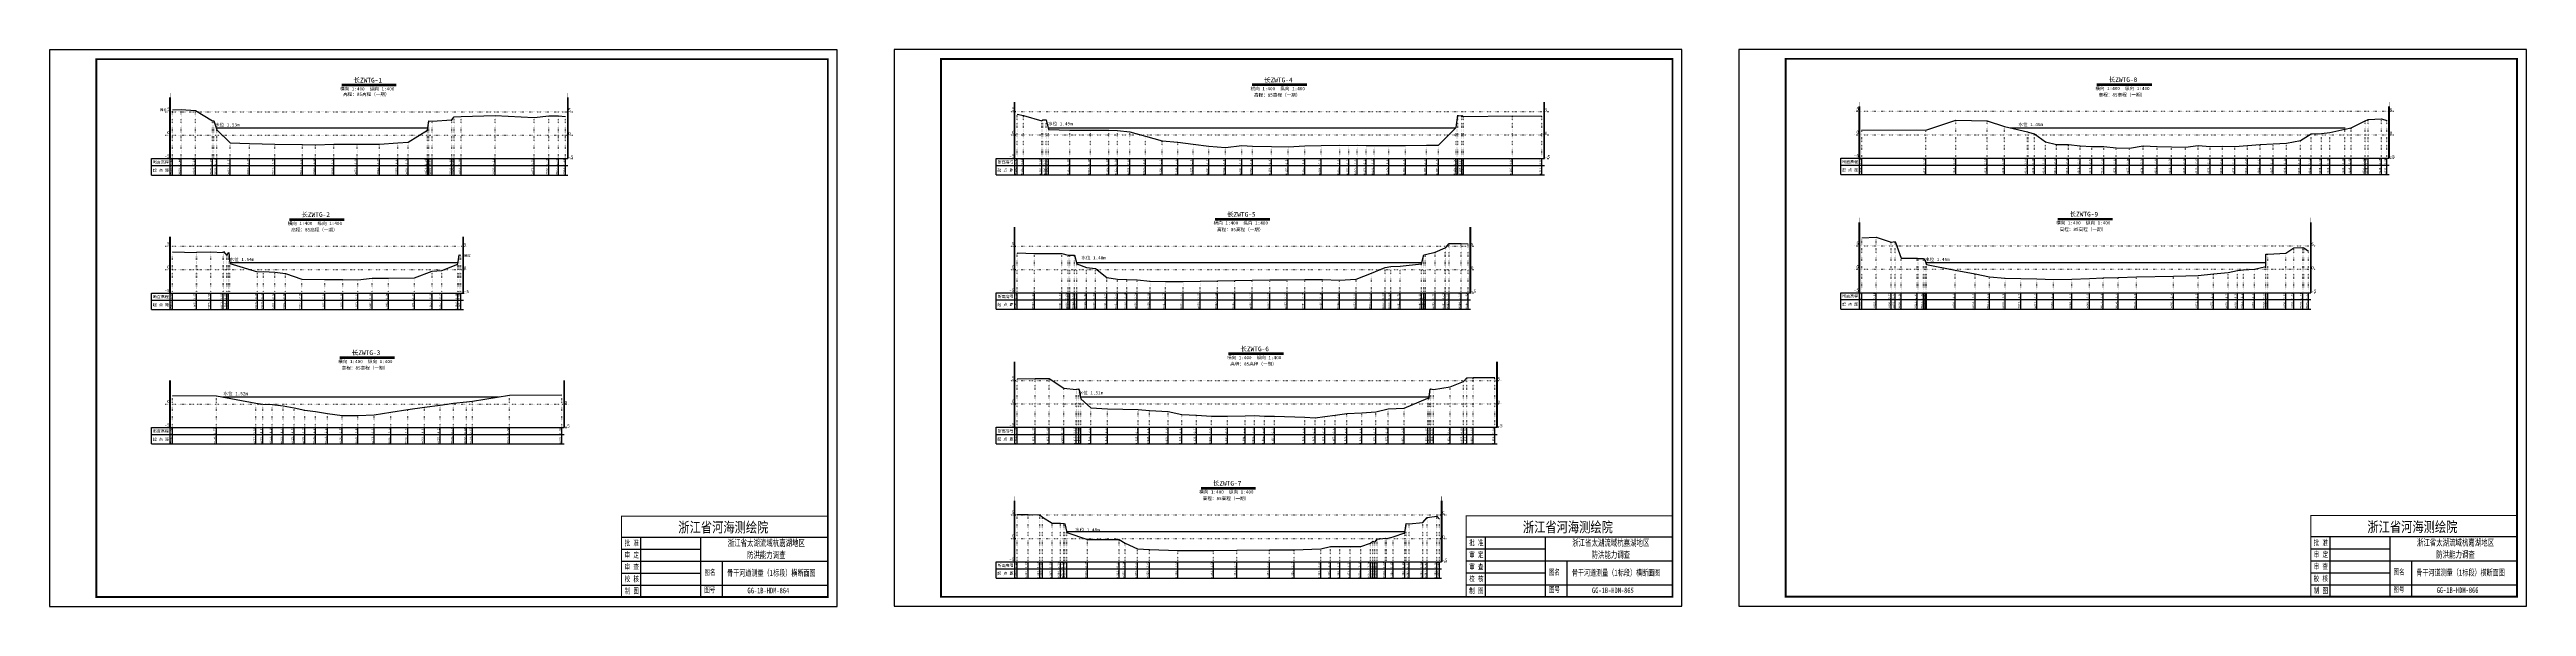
# Model space of a CAD drawing. Header units: millimetres. Extents: x 519117 to 520437, y 3371934 to 3372231.
import ezdxf
from ezdxf.enums import TextEntityAlignment as Align

# ---------------------------------------------------------------- set-up
doc = ezdxf.new("R2010")
doc.units = ezdxf.units.MM
doc.header["$LTSCALE"] = 0.4
doc.header["$MEASUREMENT"] = 0
doc.linetypes.add('X4', pattern=[1.6, 0, -1.6])
for name, color, linetype in [('DMX', 1, 'Continuous'), ('TEXT', 7, 'Continuous'), ('zdm1', 5, 'Continuous'), ('ZDMT5', 3, 'Continuous'), ('ZJ', 7, 'Continuous'), ('图层1', 4, 'Continuous'), ('图框', 7, 'Continuous'), ('断面名称', 5, 'Continuous'), ('比例尺', 3, 'Continuous')]:
    doc.layers.add(name, color=color, linetype=linetype)
doc.styles.add('HDM', font='fangsong_GB2312.ttf')
doc.styles.add('tk2', font='', dxfattribs={"width": 0.8})
doc.styles.get('tk2').set_extended_font_data('SimSun')

msp = doc.modelspace()

# ---------------------------------------------------------------- linework, layer by layer
at = {"lineweight": 100, "const_width": 0.5}
for points in [[(519531.5, 3371982.3), (519421.5, 3371982.3), (519421.5, 3371939.1), (519531.5, 3371939.1), (519531.5, 3371982.3)], [(519981.9, 3371982.5), (519871.9, 3371982.5), (519871.9, 3371939.2), (519981.9, 3371939.2), (519981.9, 3371982.5)], [(520432.2, 3371982.6), (520322.2, 3371982.6), (520322.2, 3371939.3), (520432.2, 3371939.3), (520432.2, 3371982.6)]]:
    msp.add_lwpolyline(points, dxfattribs=at)
at = {"layer": 'DMX', "linetype": 'Continuous', "flags": 128}
for points in [[(519182.1, 3372199.1), (519186.7, 3372199.2), (519194.4, 3372198.7), (519203.5, 3372193.3), (519204.1, 3372193.3), (519205.8, 3372188.5), (519212.9, 3372181.5), (519223.2, 3372181.2), (519236.6, 3372180.8), (519251.4, 3372180.5), (519258.4, 3372180.4), (519268.1, 3372180.8), (519280.6, 3372180.8), (519292.5, 3372180.7), (519302.3, 3372181.5), (519307.8, 3372181.8), (519318, 3372188.2), (519318.8, 3372193.2), (519320.5, 3372193.1), (519331.1, 3372193.8), (519332.2, 3372195.3), (519336.1, 3372195.5), (519354.1, 3372196.1), (519375, 3372195), (519382.7, 3372195.9), (519387.9, 3372195.8), (519391.6, 3372195.6)], [(519632.5, 3372196.7), (519635.8, 3372196), (519645.7, 3372193.3), (519646.1, 3372193.8), (519648, 3372193.7), (519649.1, 3372188.6), (519660.5, 3372188.3), (519671.6, 3372188.3), (519681.4, 3372188.3), (519685.9, 3372188), (519692.6, 3372187.3), (519700.9, 3372185), (519709.7, 3372182.6), (519718.1, 3372181.8), (519726.3, 3372180.7), (519734.7, 3372179.7), (519743.6, 3372179), (519752.3, 3372180), (519758, 3372179.7), (519768, 3372179.5), (519776.9, 3372179.3), (519785.8, 3372179.9), (519794.6, 3372180), (519804.5, 3372180.3), (519809.4, 3372180.1), (519813.7, 3372180.2), (519818.5, 3372180.1), (519822.8, 3372180.1), (519830.6, 3372180), (519839.6, 3372180), (519850.8, 3372180.2), (519857.2, 3372180.2), (519866.6, 3372189.6), (519866.6, 3372189.7), (519867.5, 3372196.2), (519867.5, 3372195.8), (519869.5, 3372196.1), (519870.5, 3372195.6), (519896.5, 3372195.9), (519912.3, 3372195.7)], [(520082.8, 3372188.5), (520117, 3372188.2), (520132.9, 3372193.5), (520149.6, 3372193.2), (520159, 3372190.2), (520171.1, 3372187.4), (520171.6, 3372187.1), (520175, 3372186.2), (520180.7, 3372182), (520186.7, 3372180.6), (520193.1, 3372180.6), (520199.2, 3372179.8), (520205.4, 3372179.5), (520211.8, 3372179.6), (520218.4, 3372178.8), (520225.5, 3372178.6), (520232.9, 3372179.9), (520240.4, 3372179.6), (520248, 3372179.4), (520255.5, 3372179.1), (520262.1, 3372180.1), (520268.5, 3372179.6), (520275.2, 3372179.7), (520281.8, 3372179.6), (520288.5, 3372180.1), (520295.2, 3372180.5), (520302.1, 3372181), (520309.2, 3372181.3), (520316.8, 3372182.8), (520322.4, 3372186.3), (520328, 3372186.5), (520332.3, 3372187), (520340.3, 3372188.7), (520340.6, 3372188.7), (520340.3, 3372188.7), (520343.8, 3372189.4), (520351.2, 3372193.2), (520352.9, 3372194), (520360, 3372194.3), (520362.8, 3372193.4)], [(519632.5, 3372122.7), (519641.7, 3372122.5), (519656.3, 3372122.4), (519659.7, 3372121.6), (519660.6, 3372121.6), (519663, 3372121.5), (519664.3, 3372116.9), (519669.4, 3372115), (519674.3, 3372114.4), (519680.2, 3372109.6), (519685.9, 3372108.8), (519690.9, 3372108.5), (519696.5, 3372108.3), (519703.4, 3372107.7), (519711.5, 3372107.5), (519720.9, 3372107.4), (519730.1, 3372107.6), (519739.3, 3372107.9), (519748.5, 3372108), (519757.8, 3372108.2), (519767.2, 3372108.3), (519776.5, 3372108.4), (519785.8, 3372108.5), (519795.2, 3372108.5), (519804.3, 3372108.2), (519813.3, 3372108.8), (519821.4, 3372111.9), (519828.6, 3372114.9), (519831.7, 3372115.4), (519836.6, 3372115.7), (519848, 3372116.9), (519849.3, 3372121.8), (519850.2, 3372121.9), (519855.3, 3372123.2), (519860.6, 3372125.5), (519860.8, 3372125.5), (519862.8, 3372127.7), (519869.2, 3372127.8), (519872.9, 3372127.5)], [(520082.8, 3372130.8), (520090.4, 3372131.1), (520098.4, 3372128.5), (520100.7, 3372128.8), (520103.9, 3372119.9), (520112.3, 3372120), (520112.9, 3372119.8), (520115.8, 3372119.8), (520116.6, 3372118.5), (520117.4, 3372116.6), (520132.7, 3372113.6), (520143.2, 3372111.5), (520150.9, 3372110), (520159.2, 3372109.2), (520167.6, 3372109.1), (520176.2, 3372108.9), (520185, 3372108.5), (520194.9, 3372108.8), (520204.2, 3372109.1), (520211.5, 3372109.5), (520219.5, 3372109.7), (520229.3, 3372109.9), (520249, 3372110.4), (520262.1, 3372110.7), (520270.3, 3372111.5), (520278.2, 3372112.2), (520283.1, 3372113.3), (520286.3, 3372113.7), (520292.3, 3372114), (520298.2, 3372115.4), (520298.3, 3372122), (520299.3, 3372122), (520299.3, 3372122.1), (520309, 3372122.6), (520313.2, 3372125.5), (520317.9, 3372125.6), (520318.5, 3372125.4), (520321, 3372123.6)], [(519182.1, 3372123.4), (519194.9, 3372123), (519195, 3372123.1), (519202.5, 3372123.4), (519209.1, 3372122.9), (519209.3, 3372123.5), (519211.1, 3372121.4), (519212, 3372122.9), (519212.1, 3372122.9), (519212.7, 3372117), (519227.5, 3372112.7), (519230.6, 3372112.9), (519236.7, 3372112.4), (519242.4, 3372111.8), (519251, 3372108.8), (519263.4, 3372108.6), (519273, 3372108.6), (519281, 3372108.4), (519288.5, 3372109.2), (519297.2, 3372109.3), (519311.2, 3372109.4), (519320.5, 3372113), (519325.7, 3372113.3), (519334.2, 3372116.7), (519334.9, 3372121.7), (519335.9, 3372121.5)], [(519182.1, 3372046.6), (519205.6, 3372046.5), (519226.6, 3372042.5), (519230.3, 3372042), (519235.3, 3372041.8), (519241.1, 3372041.1), (519246.9, 3372040.1), (519252.7, 3372038.9), (519258.4, 3372038.2), (519264.8, 3372037), (519272.5, 3372035.9), (519281, 3372035.9), (519289.7, 3372036.3), (519298.5, 3372037.7), (519307.5, 3372039.2), (519316.4, 3372040.4), (519324.8, 3372041.5), (519331.9, 3372042.6), (519338.9, 3372043.2), (519342.1, 3372043.7), (519361.8, 3372046.8), (519389.7, 3372047)], [(519632.5, 3372055.6), (519642, 3372055.8), (519649.6, 3372055.7), (519657.4, 3372050.6), (519664, 3372049.9), (519664.2, 3372050.1), (519665.4, 3372050.2), (519666.4, 3372044.8), (519671.7, 3372040.1), (519680.6, 3372039.6), (519696.9, 3372039.2), (519703, 3372038.6), (519713, 3372038.2), (519720.3, 3372036.6), (519728.1, 3372036.2), (519736.1, 3372035.6), (519744.7, 3372035.7), (519754, 3372035.8), (519759.1, 3372035.9), (519764.3, 3372035.7), (519769.7, 3372035.6), (519785.8, 3372035.1), (519791.3, 3372034.8), (519796.6, 3372035.5), (519802.1, 3372036.2), (519808.2, 3372037.1), (519816.3, 3372037.4), (519823.8, 3372037.9), (519830.2, 3372039.5), (519838.8, 3372039.9), (519851.5, 3372045.3), (519851.9, 3372044.7), (519852.6, 3372050.1), (519853, 3372050.2), (519854.4, 3372049.8), (519863.3, 3372051.3), (519870.4, 3372054.2), (519872.3, 3372056.1), (519875.6, 3372056.2), (519887.1, 3372056.2)], [(519632.5, 3371983.2), (519638.3, 3371983.2), (519644.5, 3371983), (519645.9, 3371981.8), (519651.2, 3371978.5), (519655.5, 3371978.5), (519657.4, 3371978.3), (519657.9, 3371978.2), (519658.9, 3371973.6), (519670, 3371969.8), (519686.8, 3371969.9), (519690.1, 3371967.9), (519696.7, 3371964.9), (519703, 3371964.4), (519718.1, 3371964), (519737.1, 3371964), (519749.6, 3371964.2), (519767.1, 3371964.3), (519780.1, 3371964.3), (519794.3, 3371964.9), (519799.5, 3371966.1), (519804.6, 3371966.1), (519810.1, 3371966.1), (519815.7, 3371966.1), (519820.8, 3371967.8), (519822.1, 3371968.9), (519823.2, 3371968.4), (519824.5, 3371970), (519828.9, 3371970.5), (519829.4, 3371970.3), (519833, 3371971.3), (519839.1, 3371973.3), (519839.9, 3371978.3), (519841.5, 3371978.2), (519848.8, 3371978.8), (519851.1, 3371981.6), (519856.2, 3371982.2), (519857.6, 3371980.7)]]:
    msp.add_lwpolyline(points, dxfattribs=at)
at = {"layer": 'TEXT', "color": 0}
for p, q in [((519421.5, 3371971.1, 0), (519531.5, 3371971.1, 0)), ((519431.6, 3371971.1, 0), (519431.6, 3371945.5, 0)), ((519463.7, 3371971.1, 0), (519463.7, 3371945.5, 0)), ((519871.9, 3371971.3, 0), (519981.9, 3371971.3, 0)), ((519882, 3371971.3, 0), (519882, 3371945.6, 0)), ((519914, 3371971.3, 0), (519914, 3371945.6, 0)), ((520322.2, 3371971.4, 0), (520432.2, 3371971.4, 0)), ((520332.3, 3371971.4, 0), (520332.3, 3371945.7, 0)), ((520364.4, 3371971.4, 0), (520364.4, 3371945.7, 0)), ((519421.5, 3371964.7, 0), (519463.7, 3371964.7, 0)), ((519421.5, 3371958.3, 0), (519463.7, 3371958.3, 0)), ((519463.7, 3371958.3, 0), (519531.5, 3371958.3, 0)), ((519475.2, 3371958.3, 0), (519475.2, 3371939.1, 0)), ((519871.9, 3371964.8, 0), (519914, 3371964.8, 0)), ((519871.9, 3371958.4, 0), (519914, 3371958.4, 0)), ((519914, 3371958.4, 0), (519981.9, 3371958.4, 0)), ((519925.5, 3371958.4, 0), (519925.5, 3371939.2, 0)), ((520322.2, 3371964.9, 0), (520364.4, 3371964.9, 0)), ((520322.2, 3371958.5, 0), (520364.4, 3371958.5, 0)), ((520364.4, 3371958.5, 0), (520432.2, 3371958.5, 0)), ((520375.9, 3371958.5, 0), (520375.9, 3371939.3, 0)), ((519421.5, 3371951.9, 0), (519463.7, 3371951.9, 0)), ((519421.5, 3371945.5, 0), (519531.5, 3371945.5, 0)), ((519431.6, 3371945.5, 0), (519431.6, 3371939.1, 0)), ((519463.7, 3371945.5, 0), (519463.7, 3371939.1, 0)), ((519871.9, 3371952, 0), (519914, 3371952, 0)), ((519871.9, 3371945.6, 0), (519981.9, 3371945.6, 0)), ((519882, 3371945.6, 0), (519882, 3371939.2, 0)), ((519914, 3371945.6, 0), (519914, 3371939.2, 0)), ((520322.2, 3371952.1, 0), (520364.4, 3371952.1, 0)), ((520322.2, 3371945.7, 0), (520432.2, 3371945.7, 0)), ((520332.3, 3371945.7, 0), (520332.3, 3371939.3, 0)), ((520364.4, 3371945.7, 0), (520364.4, 3371939.3, 0))]:
    msp.add_line(p, q, dxfattribs=at)
at = {"layer": 'zdm1', "linetype": 'Continuous'}
for p, q in [((519180.7, 3372173.1), (519180.7, 3372205.6)), ((519181, 3372173.1), (519181, 3372205.6)), ((519392.8, 3372173.1), (519392.8, 3372205.6)), ((519393, 3372173.1), (519393, 3372205.6)), ((519631.1, 3372173.2), (519631.1, 3372203.2)), ((519631.3, 3372173.2), (519631.3, 3372203.2)), ((519913.5, 3372173.2), (519913.5, 3372203.2)), ((519913.7, 3372173.2), (519913.7, 3372203.2)), ((520081.4, 3372173.3), (520081.4, 3372200.8)), ((520081.7, 3372173.3), (520081.7, 3372200.8)), ((520363.9, 3372173.3), (520363.9, 3372200.8)), ((520364.2, 3372173.3), (520364.2, 3372200.8)), ((519170.9, 3372164.3), (519170.9, 3372173.1)), ((519170.9, 3372173.1), (519182.1, 3372173.1)), ((519170.9, 3372169.3), (519392.9, 3372169.3)), ((519180.9, 3372164.3), (519180.9, 3372173.1)), ((519182.1, 3372173.1), (519392.9, 3372173.1)), ((519621.2, 3372164.4), (519621.2, 3372173.2)), ((519621.2, 3372173.2), (519632.5, 3372173.2)), ((519621.2, 3372169.4), (519913.6, 3372169.4)), ((519631.2, 3372164.4), (519631.2, 3372173.2)), ((519632.5, 3372173.2), (519913.6, 3372173.2)), ((520071.6, 3372164.5), (520071.6, 3372173.3)), ((520071.6, 3372173.3), (520082.8, 3372173.3)), ((520071.6, 3372169.5), (520364, 3372169.5)), ((520081.6, 3372164.5), (520081.6, 3372173.3)), ((520082.8, 3372173.3), (520364, 3372173.3)), ((519170.9, 3372164.3), (519392.9, 3372164.3)), ((519621.2, 3372164.4), (519913.6, 3372164.4)), ((520071.6, 3372164.5), (520364, 3372164.5)), ((520081.4, 3372101.5), (520081.4, 3372139)), ((520081.7, 3372101.5), (520081.7, 3372139)), ((520322.2, 3372101.5), (520322.2, 3372139)), ((520322.4, 3372101.5), (520322.4, 3372139)), ((519180.7, 3372101.3), (519180.7, 3372131.3)), ((519181, 3372101.3), (519181, 3372131.3)), ((519337.1, 3372101.3), (519337.1, 3372131.3)), ((519337.3, 3372101.3), (519337.3, 3372131.3)), ((519631.1, 3372101.4), (519631.1, 3372136.4)), ((519631.3, 3372101.4), (519631.3, 3372136.4)), ((519874, 3372101.4), (519874, 3372136.4)), ((519874.3, 3372101.4), (519874.3, 3372136.4)), ((519170.9, 3372092.6), (519170.9, 3372101.3)), ((519170.9, 3372101.3), (519182.1, 3372101.3)), ((519180.9, 3372092.6), (519180.9, 3372101.3)), ((519182.1, 3372101.3), (519337.2, 3372101.3)), ((519621.2, 3372092.7), (519621.2, 3372101.4)), ((519621.2, 3372101.4), (519632.5, 3372101.4)), ((519631.2, 3372092.7), (519631.2, 3372101.4)), ((519632.5, 3372101.4), (519874.1, 3372101.4)), ((520071.6, 3372092.8), (520071.6, 3372101.5)), ((520071.6, 3372101.5), (520082.8, 3372101.5)), ((520081.6, 3372092.8), (520081.6, 3372101.5)), ((520082.8, 3372101.5), (520322.3, 3372101.5)), ((519170.9, 3372097.6), (519337.2, 3372097.6)), ((519170.9, 3372092.6), (519337.2, 3372092.6)), ((519621.2, 3372097.7), (519874.1, 3372097.7)), ((519621.2, 3372092.7), (519874.1, 3372092.7)), ((520071.6, 3372097.8), (520322.3, 3372097.8)), ((520071.6, 3372092.8), (520322.3, 3372092.8)), ((519631.1, 3372029.7), (519631.1, 3372064.7)), ((519631.3, 3372029.7), (519631.3, 3372064.7)), ((519888.3, 3372029.7), (519888.3, 3372064.7)), ((519888.5, 3372029.7), (519888.5, 3372064.7)), ((519180.7, 3372029.6), (519180.7, 3372054.6)), ((519181, 3372029.6), (519181, 3372054.6)), ((519390.9, 3372029.6), (519390.9, 3372054.6)), ((519391.1, 3372029.6), (519391.1, 3372054.6)), ((519170.9, 3372020.8), (519170.9, 3372029.6)), ((519170.9, 3372029.6), (519182.1, 3372029.6)), ((519170.9, 3372025.8), (519391, 3372025.8)), ((519170.9, 3372020.8), (519391, 3372020.8)), ((519180.9, 3372020.8), (519180.9, 3372029.6)), ((519182.1, 3372029.6), (519391, 3372029.6)), ((519621.2, 3372020.9), (519621.2, 3372029.7)), ((519621.2, 3372029.7), (519632.5, 3372029.7)), ((519621.2, 3372025.9), (519888.4, 3372025.9)), ((519621.2, 3372020.9), (519888.4, 3372020.9)), ((519631.2, 3372020.9), (519631.2, 3372029.7)), ((519632.5, 3372029.7), (519888.4, 3372029.7)), ((519631.1, 3371957.9), (519631.1, 3371990.4)), ((519631.3, 3371957.9), (519631.3, 3371990.4)), ((519858.7, 3371957.9), (519858.7, 3371990.4)), ((519859, 3371957.9), (519859, 3371990.4)), ((519621.2, 3371949.2), (519621.2, 3371957.9)), ((519621.2, 3371957.9), (519632.5, 3371957.9)), ((519621.2, 3371954.2), (519858.8, 3371954.2)), ((519631.2, 3371949.2), (519631.2, 3371957.9)), ((519632.5, 3371957.9), (519858.8, 3371957.9)), ((519621.2, 3371949.2), (519858.8, 3371949.2))]:
    msp.add_line(p, q, dxfattribs=at)
at = {"layer": 'zdm1', "linetype": 'X4'}
for p, q in [((519178.4, 3372198.1), (519395.4, 3372198.1)), ((519628.7, 3372198.2), (519916.1, 3372198.2)), ((520079.1, 3372198.3), (520366.5, 3372198.3)), ((519178.4, 3372185.6), (519395.4, 3372185.6)), ((519628.7, 3372185.7), (519916.1, 3372185.7)), ((520079.1, 3372185.8), (520366.5, 3372185.8)), ((519178.4, 3372173.1), (519395.4, 3372173.1)), ((519628.7, 3372173.2), (519916.1, 3372173.2)), ((520079.1, 3372173.3), (520366.5, 3372173.3)), ((519178.4, 3372126.3), (519339.7, 3372126.3)), ((519628.7, 3372126.4), (519876.6, 3372126.4)), ((520079.1, 3372126.5), (520324.8, 3372126.5)), ((519178.4, 3372113.8), (519339.7, 3372113.8)), ((519628.7, 3372113.9), (519876.6, 3372113.9)), ((520079.1, 3372114), (520324.8, 3372114)), ((519178.4, 3372101.3), (519339.7, 3372101.3)), ((519628.7, 3372101.4), (519876.6, 3372101.4)), ((520079.1, 3372101.5), (520324.8, 3372101.5)), ((519628.7, 3372054.7), (519890.9, 3372054.7)), ((519178.4, 3372042.1), (519393.5, 3372042.1)), ((519628.7, 3372042.2), (519890.9, 3372042.2)), ((519178.4, 3372029.6), (519393.5, 3372029.6)), ((519628.7, 3372029.7), (519890.9, 3372029.7)), ((519628.7, 3371982.9), (519861.3, 3371982.9)), ((519628.7, 3371970.4), (519861.3, 3371970.4)), ((519628.7, 3371957.9), (519861.3, 3371957.9))]:
    msp.add_line(p, q, dxfattribs=at)
at = {"layer": 'zdm1', "linetype": 'Continuous', "flags": 128}
for points in [[(519180.9, 3372205.6, 0.25, 0.25, 0), (519180.9, 3372208.1, 0.25, 0.25, 0)], [(519392.9, 3372205.6, 0.25, 0.25, 0), (519392.9, 3372208.1, 0.25, 0.25, 0)], [(519180.9, 3372200.6, 0.25, 0.25, 0), (519180.9, 3372203.1, 0.25, 0.25, 0)], [(519180.9, 3372195.6, 0.25, 0.25, 0), (519180.9, 3372198.1, 0.25, 0.25, 0)], [(519180.9, 3372190.6, 0.25, 0.25, 0), (519180.9, 3372193.1, 0.25, 0.25, 0)], [(519392.9, 3372200.6, 0.25, 0.25, 0), (519392.9, 3372203.1, 0.25, 0.25, 0)], [(519392.9, 3372195.6, 0.25, 0.25, 0), (519392.9, 3372198.1, 0.25, 0.25, 0)], [(519392.9, 3372190.6, 0.25, 0.25, 0), (519392.9, 3372193.1, 0.25, 0.25, 0)], [(519631.2, 3372200.7, 0.25, 0.25, 0), (519631.2, 3372203.2, 0.25, 0.25, 0)], [(519631.2, 3372195.7, 0.25, 0.25, 0), (519631.2, 3372198.2, 0.25, 0.25, 0)], [(519631.2, 3372190.7, 0.25, 0.25, 0), (519631.2, 3372193.2, 0.25, 0.25, 0)], [(519913.6, 3372200.7, 0.25, 0.25, 0), (519913.6, 3372203.2, 0.25, 0.25, 0)], [(519913.6, 3372195.7, 0.25, 0.25, 0), (519913.6, 3372198.2, 0.25, 0.25, 0)], [(519913.6, 3372190.7, 0.25, 0.25, 0), (519913.6, 3372193.2, 0.25, 0.25, 0)], [(520081.6, 3372200.8, 0.25, 0.25, 0), (520081.6, 3372203.3, 0.25, 0.25, 0)], [(520081.6, 3372195.8, 0.25, 0.25, 0), (520081.6, 3372198.3, 0.25, 0.25, 0)], [(520081.6, 3372190.8, 0.25, 0.25, 0), (520081.6, 3372193.3, 0.25, 0.25, 0)], [(520364, 3372200.8, 0.25, 0.25, 0), (520364, 3372203.3, 0.25, 0.25, 0)], [(520364, 3372195.8, 0.25, 0.25, 0), (520364, 3372198.3, 0.25, 0.25, 0)], [(520364, 3372190.8, 0.25, 0.25, 0), (520364, 3372193.3, 0.25, 0.25, 0)], [(519180.9, 3372185.6, 0.25, 0.25, 0), (519180.9, 3372188.1, 0.25, 0.25, 0)], [(519180.9, 3372180.6, 0.25, 0.25, 0), (519180.9, 3372183.1, 0.25, 0.25, 0)], [(519392.9, 3372185.6, 0.25, 0.25, 0), (519392.9, 3372188.1, 0.25, 0.25, 0)], [(519392.9, 3372180.6, 0.25, 0.25, 0), (519392.9, 3372183.1, 0.25, 0.25, 0)], [(519631.2, 3372185.7, 0.25, 0.25, 0), (519631.2, 3372188.2, 0.25, 0.25, 0)], [(519631.2, 3372180.7, 0.25, 0.25, 0), (519631.2, 3372183.2, 0.25, 0.25, 0)], [(519631.2, 3372175.7, 0.25, 0.25, 0), (519631.2, 3372178.2, 0.25, 0.25, 0)], [(519913.6, 3372185.7, 0.25, 0.25, 0), (519913.6, 3372188.2, 0.25, 0.25, 0)], [(519913.6, 3372180.7, 0.25, 0.25, 0), (519913.6, 3372183.2, 0.25, 0.25, 0)], [(519913.6, 3372175.7, 0.25, 0.25, 0), (519913.6, 3372178.2, 0.25, 0.25, 0)], [(520081.6, 3372185.8, 0.25, 0.25, 0), (520081.6, 3372188.3, 0.25, 0.25, 0)], [(520081.6, 3372180.8, 0.25, 0.25, 0), (520081.6, 3372183.3, 0.25, 0.25, 0)], [(520081.6, 3372175.8, 0.25, 0.25, 0), (520081.6, 3372178.3, 0.25, 0.25, 0)], [(520364, 3372185.8, 0.25, 0.25, 0), (520364, 3372188.3, 0.25, 0.25, 0)], [(520364, 3372180.8, 0.25, 0.25, 0), (520364, 3372183.3, 0.25, 0.25, 0)], [(520364, 3372175.8, 0.25, 0.25, 0), (520364, 3372178.3, 0.25, 0.25, 0)], [(519180.9, 3372175.6, 0.25, 0.25, 0), (519180.9, 3372178.1, 0.25, 0.25, 0)], [(519392.9, 3372175.6, 0.25, 0.25, 0), (519392.9, 3372178.1, 0.25, 0.25, 0)], [(520081.6, 3372139, 0.25, 0.25, 0), (520081.6, 3372141.5, 0.25, 0.25, 0)], [(520322.3, 3372139, 0.25, 0.25, 0), (520322.3, 3372141.5, 0.25, 0.25, 0)], [(519180.9, 3372128.8, 0.25, 0.25, 0), (519180.9, 3372131.3, 0.25, 0.25, 0)], [(519180.9, 3372123.8, 0.25, 0.25, 0), (519180.9, 3372126.3, 0.25, 0.25, 0)], [(519337.2, 3372128.8, 0.25, 0.25, 0), (519337.2, 3372131.3, 0.25, 0.25, 0)], [(519337.2, 3372123.8, 0.25, 0.25, 0), (519337.2, 3372126.3, 0.25, 0.25, 0)], [(519631.2, 3372133.9, 0.25, 0.25, 0), (519631.2, 3372136.4, 0.25, 0.25, 0)], [(519631.2, 3372128.9, 0.25, 0.25, 0), (519631.2, 3372131.4, 0.25, 0.25, 0)], [(519631.2, 3372123.9, 0.25, 0.25, 0), (519631.2, 3372126.4, 0.25, 0.25, 0)], [(519874.1, 3372133.9, 0.25, 0.25, 0), (519874.1, 3372136.4, 0.25, 0.25, 0)], [(519874.1, 3372128.9, 0.25, 0.25, 0), (519874.1, 3372131.4, 0.25, 0.25, 0)], [(519874.1, 3372123.9, 0.25, 0.25, 0), (519874.1, 3372126.4, 0.25, 0.25, 0)], [(520081.6, 3372134, 0.25, 0.25, 0), (520081.6, 3372136.5, 0.25, 0.25, 0)], [(520081.6, 3372129, 0.25, 0.25, 0), (520081.6, 3372131.5, 0.25, 0.25, 0)], [(520081.6, 3372124, 0.25, 0.25, 0), (520081.6, 3372126.5, 0.25, 0.25, 0)], [(520322.3, 3372134, 0.25, 0.25, 0), (520322.3, 3372136.5, 0.25, 0.25, 0)], [(520322.3, 3372129, 0.25, 0.25, 0), (520322.3, 3372131.5, 0.25, 0.25, 0)], [(520322.3, 3372124, 0.25, 0.25, 0), (520322.3, 3372126.5, 0.25, 0.25, 0)], [(519180.9, 3372118.8, 0.25, 0.25, 0), (519180.9, 3372121.3, 0.25, 0.25, 0)], [(519180.9, 3372113.8, 0.25, 0.25, 0), (519180.9, 3372116.3, 0.25, 0.25, 0)], [(519337.2, 3372118.8, 0.25, 0.25, 0), (519337.2, 3372121.3, 0.25, 0.25, 0)], [(519337.2, 3372113.8, 0.25, 0.25, 0), (519337.2, 3372116.3, 0.25, 0.25, 0)], [(519631.2, 3372118.9, 0.25, 0.25, 0), (519631.2, 3372121.4, 0.25, 0.25, 0)], [(519631.2, 3372113.9, 0.25, 0.25, 0), (519631.2, 3372116.4, 0.25, 0.25, 0)], [(519874.1, 3372118.9, 0.25, 0.25, 0), (519874.1, 3372121.4, 0.25, 0.25, 0)], [(519874.1, 3372113.9, 0.25, 0.25, 0), (519874.1, 3372116.4, 0.25, 0.25, 0)], [(520081.6, 3372119, 0.25, 0.25, 0), (520081.6, 3372121.5, 0.25, 0.25, 0)], [(520081.6, 3372114, 0.25, 0.25, 0), (520081.6, 3372116.5, 0.25, 0.25, 0)], [(520322.3, 3372119, 0.25, 0.25, 0), (520322.3, 3372121.5, 0.25, 0.25, 0)], [(520322.3, 3372114, 0.25, 0.25, 0), (520322.3, 3372116.5, 0.25, 0.25, 0)], [(519180.9, 3372108.8, 0.25, 0.25, 0), (519180.9, 3372111.3, 0.25, 0.25, 0)], [(519180.9, 3372103.8, 0.25, 0.25, 0), (519180.9, 3372106.3, 0.25, 0.25, 0)], [(519337.2, 3372108.8, 0.25, 0.25, 0), (519337.2, 3372111.3, 0.25, 0.25, 0)], [(519337.2, 3372103.8, 0.25, 0.25, 0), (519337.2, 3372106.3, 0.25, 0.25, 0)], [(519631.2, 3372108.9, 0.25, 0.25, 0), (519631.2, 3372111.4, 0.25, 0.25, 0)], [(519631.2, 3372103.9, 0.25, 0.25, 0), (519631.2, 3372106.4, 0.25, 0.25, 0)], [(519874.1, 3372108.9, 0.25, 0.25, 0), (519874.1, 3372111.4, 0.25, 0.25, 0)], [(519874.1, 3372103.9, 0.25, 0.25, 0), (519874.1, 3372106.4, 0.25, 0.25, 0)], [(520081.6, 3372109, 0.25, 0.25, 0), (520081.6, 3372111.5, 0.25, 0.25, 0)], [(520081.6, 3372104, 0.25, 0.25, 0), (520081.6, 3372106.5, 0.25, 0.25, 0)], [(520322.3, 3372109, 0.25, 0.25, 0), (520322.3, 3372111.5, 0.25, 0.25, 0)], [(520322.3, 3372104, 0.25, 0.25, 0), (520322.3, 3372106.5, 0.25, 0.25, 0)], [(519631.2, 3372062.2, 0.25, 0.25, 0), (519631.2, 3372064.7, 0.25, 0.25, 0)], [(519631.2, 3372057.2, 0.25, 0.25, 0), (519631.2, 3372059.7, 0.25, 0.25, 0)], [(519888.4, 3372062.2, 0.25, 0.25, 0), (519888.4, 3372064.7, 0.25, 0.25, 0)], [(519888.4, 3372057.2, 0.25, 0.25, 0), (519888.4, 3372059.7, 0.25, 0.25, 0)], [(519180.9, 3372052.1, 0.25, 0.25, 0), (519180.9, 3372054.6, 0.25, 0.25, 0)], [(519180.9, 3372047.1, 0.25, 0.25, 0), (519180.9, 3372049.6, 0.25, 0.25, 0)], [(519391, 3372052.1, 0.25, 0.25, 0), (519391, 3372054.6, 0.25, 0.25, 0)], [(519391, 3372047.1, 0.25, 0.25, 0), (519391, 3372049.6, 0.25, 0.25, 0)], [(519631.2, 3372052.2, 0.25, 0.25, 0), (519631.2, 3372054.7, 0.25, 0.25, 0)], [(519631.2, 3372047.2, 0.25, 0.25, 0), (519631.2, 3372049.7, 0.25, 0.25, 0)], [(519888.4, 3372052.2, 0.25, 0.25, 0), (519888.4, 3372054.7, 0.25, 0.25, 0)], [(519888.4, 3372047.2, 0.25, 0.25, 0), (519888.4, 3372049.7, 0.25, 0.25, 0)], [(519180.9, 3372042.1, 0.25, 0.25, 0), (519180.9, 3372044.6, 0.25, 0.25, 0)], [(519180.9, 3372037.1, 0.25, 0.25, 0), (519180.9, 3372039.6, 0.25, 0.25, 0)], [(519180.9, 3372032.1, 0.25, 0.25, 0), (519180.9, 3372034.6, 0.25, 0.25, 0)], [(519391, 3372042.1, 0.25, 0.25, 0), (519391, 3372044.6, 0.25, 0.25, 0)], [(519391, 3372037.1, 0.25, 0.25, 0), (519391, 3372039.6, 0.25, 0.25, 0)], [(519391, 3372032.1, 0.25, 0.25, 0), (519391, 3372034.6, 0.25, 0.25, 0)], [(519631.2, 3372042.2, 0.25, 0.25, 0), (519631.2, 3372044.7, 0.25, 0.25, 0)], [(519631.2, 3372037.2, 0.25, 0.25, 0), (519631.2, 3372039.7, 0.25, 0.25, 0)], [(519631.2, 3372032.2, 0.25, 0.25, 0), (519631.2, 3372034.7, 0.25, 0.25, 0)], [(519888.4, 3372042.2, 0.25, 0.25, 0), (519888.4, 3372044.7, 0.25, 0.25, 0)], [(519888.4, 3372037.2, 0.25, 0.25, 0), (519888.4, 3372039.7, 0.25, 0.25, 0)], [(519888.4, 3372032.2, 0.25, 0.25, 0), (519888.4, 3372034.7, 0.25, 0.25, 0)], [(519631.2, 3371990.4, 0.25, 0.25, 0), (519631.2, 3371992.9, 0.25, 0.25, 0)], [(519631.2, 3371985.4, 0.25, 0.25, 0), (519631.2, 3371987.9, 0.25, 0.25, 0)], [(519631.2, 3371980.4, 0.25, 0.25, 0), (519631.2, 3371982.9, 0.25, 0.25, 0)], [(519858.8, 3371990.4, 0.25, 0.25, 0), (519858.8, 3371992.9, 0.25, 0.25, 0)], [(519858.8, 3371985.4, 0.25, 0.25, 0), (519858.8, 3371987.9, 0.25, 0.25, 0)], [(519858.8, 3371980.4, 0.25, 0.25, 0), (519858.8, 3371982.9, 0.25, 0.25, 0)], [(519631.2, 3371975.4, 0.25, 0.25, 0), (519631.2, 3371977.9, 0.25, 0.25, 0)], [(519631.2, 3371970.4, 0.25, 0.25, 0), (519631.2, 3371972.9, 0.25, 0.25, 0)], [(519631.2, 3371965.4, 0.25, 0.25, 0), (519631.2, 3371967.9, 0.25, 0.25, 0)], [(519858.8, 3371975.4, 0.25, 0.25, 0), (519858.8, 3371977.9, 0.25, 0.25, 0)], [(519858.8, 3371970.4, 0.25, 0.25, 0), (519858.8, 3371972.9, 0.25, 0.25, 0)], [(519858.8, 3371965.4, 0.25, 0.25, 0), (519858.8, 3371967.9, 0.25, 0.25, 0)], [(519631.2, 3371960.4, 0.25, 0.25, 0), (519631.2, 3371962.9, 0.25, 0.25, 0)], [(519858.8, 3371960.4, 0.25, 0.25, 0), (519858.8, 3371962.9, 0.25, 0.25, 0)]]:
    msp.add_lwpolyline(points, format="xyseb", dxfattribs=at)
at = {"layer": 'ZDMT5', "linetype": 'X4'}
for p, q in [((519182.1, 3372173.1), (519182.1, 3372199.1)), ((519186.7, 3372173.1), (519186.7, 3372199.2)), ((519194.4, 3372173.1), (519194.4, 3372198.7)), ((519203.5, 3372173.1), (519203.5, 3372193.3)), ((519204.1, 3372173.1), (519204.1, 3372193.3)), ((519318.8, 3372173.1), (519318.8, 3372193.2)), ((519320.5, 3372173.1), (519320.5, 3372193.1)), ((519331.1, 3372173.1), (519331.1, 3372193.8)), ((519332.2, 3372173.1), (519332.2, 3372195.3)), ((519336.1, 3372173.1), (519336.1, 3372195.5)), ((519354.1, 3372173.1), (519354.1, 3372196.1)), ((519375, 3372173.1), (519375, 3372195)), ((519382.7, 3372173.1), (519382.7, 3372195.9)), ((519387.9, 3372173.1), (519387.9, 3372195.8)), ((519391.6, 3372173.1), (519391.6, 3372195.6)), ((519632.5, 3372173.2), (519632.5, 3372196.7)), ((519635.8, 3372173.2), (519635.8, 3372196)), ((519645.7, 3372173.2), (519645.7, 3372193.3)), ((519646.1, 3372173.2), (519646.1, 3372193.8)), ((519648, 3372173.2), (519648, 3372193.7)), ((519867.5, 3372173.2), (519867.5, 3372196.2)), ((519867.5, 3372173.2), (519867.5, 3372195.8)), ((519869.5, 3372173.2), (519869.5, 3372196.1)), ((519870.5, 3372173.2), (519870.5, 3372195.6)), ((519896.5, 3372173.2), (519896.5, 3372195.9)), ((519912.3, 3372173.2), (519912.3, 3372195.7)), ((520132.9, 3372173.3), (520132.9, 3372193.5)), ((520149.6, 3372173.3), (520149.6, 3372193.2)), ((520351.2, 3372173.3), (520351.2, 3372193.2)), ((520352.9, 3372173.3), (520352.9, 3372194)), ((520360, 3372173.3), (520360, 3372194.3)), ((520362.8, 3372173.3), (520362.8, 3372193.4)), ((519205.8, 3372173.1), (519205.8, 3372188.5)), ((519212.9, 3372173.1), (519212.9, 3372181.5)), ((519223.2, 3372173.1), (519223.2, 3372181.2)), ((519236.6, 3372173.1), (519236.6, 3372180.8)), ((519251.4, 3372173.1), (519251.4, 3372180.5)), ((519258.4, 3372173.1), (519258.4, 3372180.4)), ((519268.1, 3372173.1), (519268.1, 3372180.8)), ((519280.6, 3372173.1), (519280.6, 3372180.8)), ((519292.5, 3372173.1), (519292.5, 3372180.7)), ((519302.3, 3372173.1), (519302.3, 3372181.5)), ((519307.8, 3372173.1), (519307.8, 3372181.8)), ((519318, 3372173.1), (519318, 3372188.2)), ((519649.1, 3372173.2), (519649.1, 3372188.6)), ((519660.5, 3372173.2), (519660.5, 3372188.3)), ((519671.6, 3372173.2), (519671.6, 3372188.3)), ((519681.4, 3372173.2), (519681.4, 3372188.3)), ((519685.9, 3372173.2), (519685.9, 3372188)), ((519692.6, 3372173.2), (519692.6, 3372187.3)), ((519700.9, 3372173.2), (519700.9, 3372185)), ((519709.7, 3372173.2), (519709.7, 3372182.6)), ((519718.1, 3372173.2), (519718.1, 3372181.8)), ((519726.3, 3372173.2), (519726.3, 3372180.7)), ((519734.7, 3372173.2), (519734.7, 3372179.7)), ((519743.6, 3372173.2), (519743.6, 3372179)), ((519752.3, 3372173.2), (519752.3, 3372180)), ((519758, 3372173.2), (519758, 3372179.7)), ((519768, 3372173.2), (519768, 3372179.5)), ((519776.9, 3372173.2), (519776.9, 3372179.3)), ((519785.8, 3372173.2), (519785.8, 3372179.9)), ((519794.6, 3372173.2), (519794.6, 3372180)), ((519804.5, 3372173.2), (519804.5, 3372180.3)), ((519809.4, 3372173.2), (519809.4, 3372180.1)), ((519813.7, 3372173.2), (519813.7, 3372180.2)), ((519818.5, 3372173.2), (519818.5, 3372180.1)), ((519822.8, 3372173.2), (519822.8, 3372180.1)), ((519830.6, 3372173.2), (519830.6, 3372180)), ((519839.6, 3372173.2), (519839.6, 3372180)), ((519850.8, 3372173.2), (519850.8, 3372180.2)), ((519857.2, 3372173.2), (519857.2, 3372180.2)), ((519866.6, 3372173.2), (519866.6, 3372189.7)), ((519866.6, 3372173.2), (519866.6, 3372189.6)), ((520082.8, 3372173.3), (520082.8, 3372188.5)), ((520117, 3372173.3), (520117, 3372188.2)), ((520159, 3372173.3), (520159, 3372190.2)), ((520171.1, 3372173.3), (520171.1, 3372187.4)), ((520171.6, 3372173.3), (520171.6, 3372187.1)), ((520175, 3372173.3), (520175, 3372186.2)), ((520180.7, 3372173.3), (520180.7, 3372182)), ((520186.7, 3372173.3), (520186.7, 3372180.6)), ((520193.1, 3372173.3), (520193.1, 3372180.6)), ((520199.2, 3372173.3), (520199.2, 3372179.8)), ((520205.4, 3372173.3), (520205.4, 3372179.5)), ((520211.8, 3372173.3), (520211.8, 3372179.6)), ((520218.4, 3372173.3), (520218.4, 3372178.8)), ((520225.5, 3372173.3), (520225.5, 3372178.6)), ((520232.9, 3372173.3), (520232.9, 3372179.9)), ((520240.4, 3372173.3), (520240.4, 3372179.6)), ((520248, 3372173.3), (520248, 3372179.4)), ((520255.5, 3372173.3), (520255.5, 3372179.1)), ((520262.1, 3372173.3), (520262.1, 3372180.1)), ((520268.5, 3372173.3), (520268.5, 3372179.6)), ((520275.2, 3372173.3), (520275.2, 3372179.7)), ((520281.8, 3372173.3), (520281.8, 3372179.6)), ((520288.5, 3372173.3), (520288.5, 3372180.1)), ((520295.2, 3372173.3), (520295.2, 3372180.5)), ((520302.1, 3372173.3), (520302.1, 3372181)), ((520309.2, 3372173.3), (520309.2, 3372181.3)), ((520316.8, 3372173.3), (520316.8, 3372182.8)), ((520322.4, 3372173.3), (520322.4, 3372186.3)), ((520328, 3372173.3), (520328, 3372186.5)), ((520332.3, 3372173.3), (520332.3, 3372187)), ((520340.3, 3372173.3), (520340.3, 3372188.7)), ((520343.8, 3372173.3), (520343.8, 3372189.4)), ((519860.6, 3372101.4), (519860.6, 3372125.5)), ((519860.8, 3372101.4), (519860.8, 3372125.5)), ((519862.8, 3372101.4), (519862.8, 3372127.7)), ((519869.2, 3372101.4), (519869.2, 3372127.8)), ((519872.9, 3372101.4), (519872.9, 3372127.5)), ((520082.8, 3372101.5), (520082.8, 3372130.8)), ((520090.4, 3372101.5), (520090.4, 3372131.1)), ((520098.4, 3372101.5), (520098.4, 3372128.5)), ((520100.7, 3372101.5), (520100.7, 3372128.8)), ((520313.2, 3372101.5), (520313.2, 3372125.5)), ((520317.9, 3372101.5), (520317.9, 3372125.6)), ((520318.5, 3372101.5), (520318.5, 3372125.4)), ((519182.1, 3372101.3), (519182.1, 3372123.4)), ((519194.9, 3372101.3), (519194.9, 3372123)), ((519195, 3372101.3), (519195, 3372123.1)), ((519202.5, 3372101.3), (519202.5, 3372123.4)), ((519209.1, 3372101.3), (519209.1, 3372122.9)), ((519209.3, 3372101.3), (519209.3, 3372123.5)), ((519211.1, 3372101.3), (519211.1, 3372121.4)), ((519212, 3372101.3), (519212, 3372122.9)), ((519212.1, 3372101.3), (519212.1, 3372122.9)), ((519212.7, 3372101.3), (519212.7, 3372117)), ((519227.5, 3372101.3), (519227.5, 3372112.7)), ((519230.6, 3372101.3), (519230.6, 3372112.9)), ((519236.7, 3372101.3), (519236.7, 3372112.4)), ((519320.5, 3372101.3), (519320.5, 3372113)), ((519325.7, 3372101.3), (519325.7, 3372113.3)), ((519334.2, 3372101.3), (519334.2, 3372116.7)), ((519334.9, 3372101.3), (519334.9, 3372121.7)), ((519335.9, 3372101.3), (519335.9, 3372121.5)), ((519632.5, 3372101.4), (519632.5, 3372122.7)), ((519641.7, 3372101.4), (519641.7, 3372122.5)), ((519656.3, 3372101.4), (519656.3, 3372122.4)), ((519659.7, 3372101.4), (519659.7, 3372121.6)), ((519660.6, 3372101.4), (519660.6, 3372121.6)), ((519663, 3372101.4), (519663, 3372121.5)), ((519664.3, 3372101.4), (519664.3, 3372116.9)), ((519669.4, 3372101.4), (519669.4, 3372115)), ((519674.3, 3372101.4), (519674.3, 3372114.4)), ((519828.6, 3372101.4), (519828.6, 3372114.9)), ((519831.7, 3372101.4), (519831.7, 3372115.4)), ((519836.6, 3372101.4), (519836.6, 3372115.7)), ((519848, 3372101.4), (519848, 3372116.9)), ((519849.3, 3372101.4), (519849.3, 3372121.8)), ((519850.2, 3372101.4), (519850.2, 3372121.9)), ((519855.3, 3372101.4), (519855.3, 3372123.2)), ((520103.9, 3372101.5), (520103.9, 3372119.9)), ((520112.3, 3372101.5), (520112.3, 3372120)), ((520112.9, 3372101.5), (520112.9, 3372119.8)), ((520115.8, 3372101.5), (520115.8, 3372119.8)), ((520116.6, 3372101.5), (520116.6, 3372118.5)), ((520117.4, 3372101.5), (520117.4, 3372116.6)), ((520132.7, 3372101.5), (520132.7, 3372113.6)), ((520278.2, 3372101.5), (520278.2, 3372112.2)), ((520283.1, 3372101.5), (520283.1, 3372113.3)), ((520286.3, 3372101.5), (520286.3, 3372113.7)), ((520292.3, 3372101.5), (520292.3, 3372114)), ((520298.2, 3372101.5), (520298.2, 3372115.4)), ((520298.3, 3372101.5), (520298.3, 3372122)), ((520299.3, 3372101.5), (520299.3, 3372122.1)), ((520299.3, 3372101.5), (520299.3, 3372122)), ((520309, 3372101.5), (520309, 3372122.6)), ((520321, 3372101.5), (520321, 3372123.6)), ((519242.4, 3372101.3), (519242.4, 3372111.8)), ((519251, 3372101.3), (519251, 3372108.8)), ((519263.4, 3372101.3), (519263.4, 3372108.6)), ((519273, 3372101.3), (519273, 3372108.6)), ((519281, 3372101.3), (519281, 3372108.4)), ((519288.5, 3372101.3), (519288.5, 3372109.2)), ((519297.2, 3372101.3), (519297.2, 3372109.3)), ((519311.2, 3372101.3), (519311.2, 3372109.4)), ((519680.2, 3372101.4), (519680.2, 3372109.6)), ((519685.9, 3372101.4), (519685.9, 3372108.8)), ((519690.9, 3372101.4), (519690.9, 3372108.5)), ((519696.5, 3372101.4), (519696.5, 3372108.3)), ((519703.4, 3372101.4), (519703.4, 3372107.7)), ((519711.5, 3372101.4), (519711.5, 3372107.5)), ((519720.9, 3372101.4), (519720.9, 3372107.4)), ((519730.1, 3372101.4), (519730.1, 3372107.6)), ((519739.3, 3372101.4), (519739.3, 3372107.9)), ((519748.5, 3372101.4), (519748.5, 3372108)), ((519757.8, 3372101.4), (519757.8, 3372108.2)), ((519767.2, 3372101.4), (519767.2, 3372108.3)), ((519776.5, 3372101.4), (519776.5, 3372108.4)), ((519785.8, 3372101.4), (519785.8, 3372108.5)), ((519795.2, 3372101.4), (519795.2, 3372108.5)), ((519804.3, 3372101.4), (519804.3, 3372108.2)), ((519813.3, 3372101.4), (519813.3, 3372108.8)), ((519821.4, 3372101.4), (519821.4, 3372111.9)), ((520143.2, 3372101.5), (520143.2, 3372111.5)), ((520150.9, 3372101.5), (520150.9, 3372110)), ((520159.2, 3372101.5), (520159.2, 3372109.2)), ((520167.6, 3372101.5), (520167.6, 3372109.1)), ((520176.2, 3372101.5), (520176.2, 3372108.9)), ((520185, 3372101.5), (520185, 3372108.5)), ((520194.9, 3372101.5), (520194.9, 3372108.8)), ((520204.2, 3372101.5), (520204.2, 3372109.1)), ((520211.5, 3372101.5), (520211.5, 3372109.5)), ((520219.5, 3372101.5), (520219.5, 3372109.7)), ((520229.3, 3372101.5), (520229.3, 3372109.9)), ((520249, 3372101.5), (520249, 3372110.4)), ((520262.1, 3372101.5), (520262.1, 3372110.7)), ((520270.3, 3372101.5), (520270.3, 3372111.5)), ((519182.1, 3372029.6), (519182.1, 3372046.6)), ((519205.6, 3372029.6), (519205.6, 3372046.5)), ((519361.8, 3372029.6), (519361.8, 3372046.8)), ((519389.7, 3372029.6), (519389.7, 3372047)), ((519632.5, 3372029.7), (519632.5, 3372055.6)), ((519642, 3372029.7), (519642, 3372055.8)), ((519649.6, 3372029.7), (519649.6, 3372055.7)), ((519657.4, 3372029.7), (519657.4, 3372050.6)), ((519664, 3372029.7), (519664, 3372049.9)), ((519664.2, 3372029.7), (519664.2, 3372050.1)), ((519665.4, 3372029.7), (519665.4, 3372050.2)), ((519852.6, 3372029.7), (519852.6, 3372050.1)), ((519853, 3372029.7), (519853, 3372050.2)), ((519854.4, 3372029.7), (519854.4, 3372049.8)), ((519863.3, 3372029.7), (519863.3, 3372051.3)), ((519870.4, 3372029.7), (519870.4, 3372054.2)), ((519872.3, 3372029.7), (519872.3, 3372056.1)), ((519875.6, 3372029.7), (519875.6, 3372056.2)), ((519887.1, 3372029.7), (519887.1, 3372056.2)), ((519226.6, 3372029.6), (519226.6, 3372042.5)), ((519230.3, 3372029.6), (519230.3, 3372042)), ((519235.3, 3372029.6), (519235.3, 3372041.8)), ((519241.1, 3372029.6), (519241.1, 3372041.1)), ((519246.9, 3372029.6), (519246.9, 3372040.1)), ((519252.7, 3372029.6), (519252.7, 3372038.9)), ((519258.4, 3372029.6), (519258.4, 3372038.2)), ((519264.8, 3372029.6), (519264.8, 3372037)), ((519272.5, 3372029.6), (519272.5, 3372035.9)), ((519281, 3372029.6), (519281, 3372035.9)), ((519289.7, 3372029.6), (519289.7, 3372036.3)), ((519298.5, 3372029.6), (519298.5, 3372037.7)), ((519307.5, 3372029.6), (519307.5, 3372039.2)), ((519316.4, 3372029.6), (519316.4, 3372040.4)), ((519324.8, 3372029.6), (519324.8, 3372041.5)), ((519331.9, 3372029.6), (519331.9, 3372042.6)), ((519338.9, 3372029.6), (519338.9, 3372043.2)), ((519342.1, 3372029.6), (519342.1, 3372043.7)), ((519666.4, 3372029.7), (519666.4, 3372044.8)), ((519671.7, 3372029.7), (519671.7, 3372040.1)), ((519680.6, 3372029.7), (519680.6, 3372039.6)), ((519696.9, 3372029.7), (519696.9, 3372039.2)), ((519703, 3372029.7), (519703, 3372038.6)), ((519713, 3372029.7), (519713, 3372038.2)), ((519720.3, 3372029.7), (519720.3, 3372036.6)), ((519728.1, 3372029.7), (519728.1, 3372036.2)), ((519736.1, 3372029.7), (519736.1, 3372035.6)), ((519744.7, 3372029.7), (519744.7, 3372035.7)), ((519754, 3372029.7), (519754, 3372035.8)), ((519759.1, 3372029.7), (519759.1, 3372035.9)), ((519764.3, 3372029.7), (519764.3, 3372035.7)), ((519769.7, 3372029.7), (519769.7, 3372035.6)), ((519785.8, 3372029.7), (519785.8, 3372035.1)), ((519791.3, 3372029.7), (519791.3, 3372034.8)), ((519796.6, 3372029.7), (519796.6, 3372035.5)), ((519802.1, 3372029.7), (519802.1, 3372036.2)), ((519808.2, 3372029.7), (519808.2, 3372037.1)), ((519816.3, 3372029.7), (519816.3, 3372037.4)), ((519823.8, 3372029.7), (519823.8, 3372037.9)), ((519830.2, 3372029.7), (519830.2, 3372039.5)), ((519838.8, 3372029.7), (519838.8, 3372039.9)), ((519851.5, 3372029.7), (519851.5, 3372045.3)), ((519851.9, 3372029.7), (519851.9, 3372044.7)), ((519632.5, 3371957.9), (519632.5, 3371983.2)), ((519638.3, 3371957.9), (519638.3, 3371983.2)), ((519644.5, 3371957.9), (519644.5, 3371983)), ((519645.9, 3371957.9), (519645.9, 3371981.8)), ((519851.1, 3371957.9), (519851.1, 3371981.6)), ((519856.2, 3371957.9), (519856.2, 3371982.2)), ((519857.6, 3371957.9), (519857.6, 3371980.7)), ((519651.2, 3371957.9), (519651.2, 3371978.5)), ((519655.5, 3371957.9), (519655.5, 3371978.5)), ((519657.4, 3371957.9), (519657.4, 3371978.3)), ((519657.9, 3371957.9), (519657.9, 3371978.2)), ((519658.9, 3371957.9), (519658.9, 3371973.6)), ((519670, 3371957.9), (519670, 3371969.8)), ((519686.8, 3371957.9), (519686.8, 3371969.9)), ((519690.1, 3371957.9), (519690.1, 3371967.9)), ((519820.8, 3371957.9), (519820.8, 3371967.8)), ((519822.1, 3371957.9), (519822.1, 3371968.9)), ((519823.2, 3371957.9), (519823.2, 3371968.4)), ((519824.5, 3371957.9), (519824.5, 3371970)), ((519828.9, 3371957.9), (519828.9, 3371970.5)), ((519829.4, 3371957.9), (519829.4, 3371970.3)), ((519833, 3371957.9), (519833, 3371971.3)), ((519839.1, 3371957.9), (519839.1, 3371973.3)), ((519839.9, 3371957.9), (519839.9, 3371978.3)), ((519841.5, 3371957.9), (519841.5, 3371978.2)), ((519848.8, 3371957.9), (519848.8, 3371978.8)), ((519696.7, 3371957.9), (519696.7, 3371964.9)), ((519703, 3371957.9), (519703, 3371964.4)), ((519718.1, 3371957.9), (519718.1, 3371964)), ((519737.1, 3371957.9), (519737.1, 3371964)), ((519749.6, 3371957.9), (519749.6, 3371964.2)), ((519767.1, 3371957.9), (519767.1, 3371964.3)), ((519780.1, 3371957.9), (519780.1, 3371964.3)), ((519794.3, 3371957.9), (519794.3, 3371964.9)), ((519799.5, 3371957.9), (519799.5, 3371966.1)), ((519804.6, 3371957.9), (519804.6, 3371966.1)), ((519810.1, 3371957.9), (519810.1, 3371966.1)), ((519815.7, 3371957.9), (519815.7, 3371966.1))]:
    msp.add_line(p, q, dxfattribs=at)
at = {"layer": 'ZDMT5', "linetype": 'Continuous'}
for p, q in [((519182.1, 3372164.3), (519182.1, 3372173.1)), ((519186.7, 3372164.3), (519186.7, 3372173.1)), ((519194.4, 3372164.3), (519194.4, 3372173.1)), ((519203.5, 3372164.3), (519203.5, 3372173.1)), ((519205.8, 3372164.3), (519205.8, 3372173.1)), ((519212.9, 3372164.3), (519212.9, 3372173.1)), ((519223.2, 3372164.3), (519223.2, 3372173.1)), ((519236.6, 3372164.3), (519236.6, 3372173.1)), ((519251.4, 3372164.3), (519251.4, 3372173.1)), ((519258.4, 3372164.3), (519258.4, 3372173.1)), ((519268.1, 3372164.3), (519268.1, 3372173.1)), ((519280.6, 3372164.3), (519280.6, 3372173.1)), ((519292.5, 3372164.3), (519292.5, 3372173.1)), ((519302.3, 3372164.3), (519302.3, 3372173.1)), ((519307.8, 3372164.3), (519307.8, 3372173.1)), ((519318, 3372164.3), (519318, 3372173.1)), ((519318.8, 3372164.3), (519318.8, 3372173.1)), ((519320.5, 3372164.3), (519320.5, 3372173.1)), ((519331.1, 3372164.3), (519331.1, 3372173.1)), ((519332.2, 3372164.3), (519332.2, 3372173.1)), ((519336.1, 3372164.3), (519336.1, 3372173.1)), ((519354.1, 3372164.3), (519354.1, 3372173.1)), ((519375, 3372164.3), (519375, 3372173.1)), ((519382.7, 3372164.3), (519382.7, 3372173.1)), ((519387.9, 3372164.3), (519387.9, 3372173.1)), ((519391.6, 3372164.3), (519391.6, 3372173.1)), ((519632.5, 3372164.4), (519632.5, 3372173.2)), ((519635.8, 3372164.4), (519635.8, 3372173.2)), ((519645.7, 3372164.4), (519645.7, 3372173.2)), ((519648, 3372164.4), (519648, 3372173.2)), ((519649.1, 3372164.4), (519649.1, 3372173.2)), ((519660.5, 3372164.4), (519660.5, 3372173.2)), ((519671.6, 3372164.4), (519671.6, 3372173.2)), ((519681.4, 3372164.4), (519681.4, 3372173.2)), ((519685.9, 3372164.4), (519685.9, 3372173.2)), ((519692.6, 3372164.4), (519692.6, 3372173.2)), ((519700.9, 3372164.4), (519700.9, 3372173.2)), ((519709.7, 3372164.4), (519709.7, 3372173.2)), ((519718.1, 3372164.4), (519718.1, 3372173.2)), ((519726.3, 3372164.4), (519726.3, 3372173.2)), ((519734.7, 3372164.4), (519734.7, 3372173.2)), ((519743.6, 3372164.4), (519743.6, 3372173.2)), ((519752.3, 3372164.4), (519752.3, 3372173.2)), ((519758, 3372164.4), (519758, 3372173.2)), ((519768, 3372164.4), (519768, 3372173.2)), ((519776.9, 3372164.4), (519776.9, 3372173.2)), ((519785.8, 3372164.4), (519785.8, 3372173.2)), ((519794.6, 3372164.4), (519794.6, 3372173.2)), ((519804.5, 3372164.4), (519804.5, 3372173.2)), ((519809.4, 3372164.4), (519809.4, 3372173.2)), ((519813.7, 3372164.4), (519813.7, 3372173.2)), ((519818.5, 3372164.4), (519818.5, 3372173.2)), ((519822.8, 3372164.4), (519822.8, 3372173.2)), ((519830.6, 3372164.4), (519830.6, 3372173.2)), ((519839.6, 3372164.4), (519839.6, 3372173.2)), ((519850.8, 3372164.4), (519850.8, 3372173.2)), ((519857.2, 3372164.4), (519857.2, 3372173.2)), ((519866.6, 3372164.4), (519866.6, 3372173.2)), ((519867.5, 3372164.4), (519867.5, 3372173.2)), ((519869.5, 3372164.4), (519869.5, 3372173.2)), ((519870.5, 3372164.4), (519870.5, 3372173.2)), ((519896.5, 3372164.4), (519896.5, 3372173.2)), ((519912.3, 3372164.4), (519912.3, 3372173.2)), ((520082.8, 3372164.5), (520082.8, 3372173.3)), ((520117, 3372164.5), (520117, 3372173.3)), ((520132.9, 3372164.5), (520132.9, 3372173.3)), ((520149.6, 3372164.5), (520149.6, 3372173.3)), ((520159, 3372164.5), (520159, 3372173.3)), ((520171.1, 3372164.5), (520171.1, 3372173.3)), ((520175, 3372164.5), (520175, 3372173.3)), ((520180.7, 3372164.5), (520180.7, 3372173.3)), ((520186.7, 3372164.5), (520186.7, 3372173.3)), ((520193.1, 3372164.5), (520193.1, 3372173.3)), ((520199.2, 3372164.5), (520199.2, 3372173.3)), ((520205.4, 3372164.5), (520205.4, 3372173.3)), ((520211.8, 3372164.5), (520211.8, 3372173.3)), ((520218.4, 3372164.5), (520218.4, 3372173.3)), ((520225.5, 3372164.5), (520225.5, 3372173.3)), ((520232.9, 3372164.5), (520232.9, 3372173.3)), ((520240.4, 3372164.5), (520240.4, 3372173.3)), ((520248, 3372164.5), (520248, 3372173.3)), ((520255.5, 3372164.5), (520255.5, 3372173.3)), ((520262.1, 3372164.5), (520262.1, 3372173.3)), ((520268.5, 3372164.5), (520268.5, 3372173.3)), ((520275.2, 3372164.5), (520275.2, 3372173.3)), ((520281.8, 3372164.5), (520281.8, 3372173.3)), ((520288.5, 3372164.5), (520288.5, 3372173.3)), ((520295.2, 3372164.5), (520295.2, 3372173.3)), ((520302.1, 3372164.5), (520302.1, 3372173.3)), ((520309.2, 3372164.5), (520309.2, 3372173.3)), ((520316.8, 3372164.5), (520316.8, 3372173.3)), ((520322.4, 3372164.5), (520322.4, 3372173.3)), ((520328, 3372164.5), (520328, 3372173.3)), ((520332.3, 3372164.5), (520332.3, 3372173.3)), ((520340.3, 3372164.5), (520340.3, 3372173.3)), ((520343.8, 3372164.5), (520343.8, 3372173.3)), ((520351.2, 3372164.5), (520351.2, 3372173.3)), ((520352.9, 3372164.5), (520352.9, 3372173.3)), ((520360, 3372164.5), (520360, 3372173.3)), ((520362.8, 3372164.5), (520362.8, 3372173.3)), ((519182.1, 3372092.6), (519182.1, 3372101.3)), ((519194.9, 3372092.6), (519194.9, 3372101.3)), ((519202.5, 3372092.6), (519202.5, 3372101.3)), ((519209.1, 3372092.6), (519209.1, 3372101.3)), ((519211.1, 3372092.6), (519211.1, 3372101.3)), ((519212, 3372092.6), (519212, 3372101.3)), ((519227.5, 3372092.6), (519227.5, 3372101.3)), ((519230.6, 3372092.6), (519230.6, 3372101.3)), ((519236.7, 3372092.6), (519236.7, 3372101.3)), ((519242.4, 3372092.6), (519242.4, 3372101.3)), ((519251, 3372092.6), (519251, 3372101.3)), ((519263.4, 3372092.6), (519263.4, 3372101.3)), ((519273, 3372092.6), (519273, 3372101.3)), ((519281, 3372092.6), (519281, 3372101.3)), ((519288.5, 3372092.6), (519288.5, 3372101.3)), ((519297.2, 3372092.6), (519297.2, 3372101.3)), ((519311.2, 3372092.6), (519311.2, 3372101.3)), ((519320.5, 3372092.6), (519320.5, 3372101.3)), ((519325.7, 3372092.6), (519325.7, 3372101.3)), ((519334.2, 3372092.6), (519334.2, 3372101.3)), ((519335.9, 3372092.6), (519335.9, 3372101.3)), ((519632.5, 3372092.7), (519632.5, 3372101.4)), ((519641.7, 3372092.7), (519641.7, 3372101.4)), ((519656.3, 3372092.7), (519656.3, 3372101.4)), ((519659.7, 3372092.7), (519659.7, 3372101.4)), ((519660.6, 3372092.7), (519660.6, 3372101.4)), ((519663, 3372092.7), (519663, 3372101.4)), ((519664.3, 3372092.7), (519664.3, 3372101.4)), ((519669.4, 3372092.7), (519669.4, 3372101.4)), ((519674.3, 3372092.7), (519674.3, 3372101.4)), ((519680.2, 3372092.7), (519680.2, 3372101.4)), ((519685.9, 3372092.7), (519685.9, 3372101.4)), ((519690.9, 3372092.7), (519690.9, 3372101.4)), ((519696.5, 3372092.7), (519696.5, 3372101.4)), ((519703.4, 3372092.7), (519703.4, 3372101.4)), ((519711.5, 3372092.7), (519711.5, 3372101.4)), ((519720.9, 3372092.7), (519720.9, 3372101.4)), ((519730.1, 3372092.7), (519730.1, 3372101.4)), ((519739.3, 3372092.7), (519739.3, 3372101.4)), ((519748.5, 3372092.7), (519748.5, 3372101.4)), ((519757.8, 3372092.7), (519757.8, 3372101.4)), ((519767.2, 3372092.7), (519767.2, 3372101.4)), ((519776.5, 3372092.7), (519776.5, 3372101.4)), ((519785.8, 3372092.7), (519785.8, 3372101.4)), ((519795.2, 3372092.7), (519795.2, 3372101.4)), ((519804.3, 3372092.7), (519804.3, 3372101.4)), ((519813.3, 3372092.7), (519813.3, 3372101.4)), ((519821.4, 3372092.7), (519821.4, 3372101.4)), ((519828.6, 3372092.7), (519828.6, 3372101.4)), ((519831.7, 3372092.7), (519831.7, 3372101.4)), ((519836.6, 3372092.7), (519836.6, 3372101.4)), ((519848, 3372092.7), (519848, 3372101.4)), ((519849.3, 3372092.7), (519849.3, 3372101.4)), ((519850.2, 3372092.7), (519850.2, 3372101.4)), ((519855.3, 3372092.7), (519855.3, 3372101.4)), ((519860.6, 3372092.7), (519860.6, 3372101.4)), ((519862.8, 3372092.7), (519862.8, 3372101.4)), ((519869.2, 3372092.7), (519869.2, 3372101.4)), ((519872.9, 3372092.7), (519872.9, 3372101.4)), ((520082.8, 3372092.8), (520082.8, 3372101.5)), ((520090.4, 3372092.8), (520090.4, 3372101.5)), ((520098.4, 3372092.8), (520098.4, 3372101.5)), ((520100.7, 3372092.8), (520100.7, 3372101.5)), ((520103.9, 3372092.8), (520103.9, 3372101.5)), ((520112.3, 3372092.8), (520112.3, 3372101.5)), ((520115.8, 3372092.8), (520115.8, 3372101.5)), ((520116.6, 3372092.8), (520116.6, 3372101.5)), ((520117.4, 3372092.8), (520117.4, 3372101.5)), ((520132.7, 3372092.8), (520132.7, 3372101.5)), ((520143.2, 3372092.8), (520143.2, 3372101.5)), ((520150.9, 3372092.8), (520150.9, 3372101.5)), ((520159.2, 3372092.8), (520159.2, 3372101.5)), ((520167.6, 3372092.8), (520167.6, 3372101.5)), ((520176.2, 3372092.8), (520176.2, 3372101.5)), ((520185, 3372092.8), (520185, 3372101.5)), ((520194.9, 3372092.8), (520194.9, 3372101.5)), ((520204.2, 3372092.8), (520204.2, 3372101.5)), ((520211.5, 3372092.8), (520211.5, 3372101.5)), ((520219.5, 3372092.8), (520219.5, 3372101.5)), ((520229.3, 3372092.8), (520229.3, 3372101.5)), ((520249, 3372092.8), (520249, 3372101.5)), ((520262.1, 3372092.8), (520262.1, 3372101.5)), ((520270.3, 3372092.8), (520270.3, 3372101.5)), ((520278.2, 3372092.8), (520278.2, 3372101.5)), ((520283.1, 3372092.8), (520283.1, 3372101.5)), ((520286.3, 3372092.8), (520286.3, 3372101.5)), ((520292.3, 3372092.8), (520292.3, 3372101.5)), ((520298.2, 3372092.8), (520298.2, 3372101.5)), ((520299.3, 3372092.8), (520299.3, 3372101.5)), ((520309, 3372092.8), (520309, 3372101.5)), ((520313.2, 3372092.8), (520313.2, 3372101.5)), ((520317.9, 3372092.8), (520317.9, 3372101.5)), ((520321, 3372092.8), (520321, 3372101.5)), ((519182.1, 3372020.8), (519182.1, 3372029.6)), ((519205.6, 3372020.8), (519205.6, 3372029.6)), ((519226.6, 3372020.8), (519226.6, 3372029.6)), ((519230.3, 3372020.8), (519230.3, 3372029.6)), ((519235.3, 3372020.8), (519235.3, 3372029.6)), ((519241.1, 3372020.8), (519241.1, 3372029.6)), ((519246.9, 3372020.8), (519246.9, 3372029.6)), ((519252.7, 3372020.8), (519252.7, 3372029.6)), ((519258.4, 3372020.8), (519258.4, 3372029.6)), ((519264.8, 3372020.8), (519264.8, 3372029.6)), ((519272.5, 3372020.8), (519272.5, 3372029.6)), ((519281, 3372020.8), (519281, 3372029.6)), ((519289.7, 3372020.8), (519289.7, 3372029.6)), ((519298.5, 3372020.8), (519298.5, 3372029.6)), ((519307.5, 3372020.8), (519307.5, 3372029.6)), ((519316.4, 3372020.8), (519316.4, 3372029.6)), ((519324.8, 3372020.8), (519324.8, 3372029.6)), ((519331.9, 3372020.8), (519331.9, 3372029.6)), ((519338.9, 3372020.8), (519338.9, 3372029.6)), ((519342.1, 3372020.8), (519342.1, 3372029.6)), ((519361.8, 3372020.8), (519361.8, 3372029.6)), ((519389.7, 3372020.8), (519389.7, 3372029.6)), ((519632.5, 3372020.9), (519632.5, 3372029.7)), ((519642, 3372020.9), (519642, 3372029.7)), ((519649.6, 3372020.9), (519649.6, 3372029.7)), ((519657.4, 3372020.9), (519657.4, 3372029.7)), ((519664, 3372020.9), (519664, 3372029.7)), ((519665.4, 3372020.9), (519665.4, 3372029.7)), ((519666.4, 3372020.9), (519666.4, 3372029.7)), ((519671.7, 3372020.9), (519671.7, 3372029.7)), ((519680.6, 3372020.9), (519680.6, 3372029.7)), ((519696.9, 3372020.9), (519696.9, 3372029.7)), ((519703, 3372020.9), (519703, 3372029.7)), ((519713, 3372020.9), (519713, 3372029.7)), ((519720.3, 3372020.9), (519720.3, 3372029.7)), ((519728.1, 3372020.9), (519728.1, 3372029.7)), ((519736.1, 3372020.9), (519736.1, 3372029.7)), ((519744.7, 3372020.9), (519744.7, 3372029.7)), ((519754, 3372020.9), (519754, 3372029.7)), ((519759.1, 3372020.9), (519759.1, 3372029.7)), ((519764.3, 3372020.9), (519764.3, 3372029.7)), ((519769.7, 3372020.9), (519769.7, 3372029.7)), ((519785.8, 3372020.9), (519785.8, 3372029.7)), ((519791.3, 3372020.9), (519791.3, 3372029.7)), ((519796.6, 3372020.9), (519796.6, 3372029.7)), ((519802.1, 3372020.9), (519802.1, 3372029.7)), ((519808.2, 3372020.9), (519808.2, 3372029.7)), ((519816.3, 3372020.9), (519816.3, 3372029.7)), ((519823.8, 3372020.9), (519823.8, 3372029.7)), ((519830.2, 3372020.9), (519830.2, 3372029.7)), ((519838.8, 3372020.9), (519838.8, 3372029.7)), ((519851.5, 3372020.9), (519851.5, 3372029.7)), ((519852.6, 3372020.9), (519852.6, 3372029.7)), ((519854.4, 3372020.9), (519854.4, 3372029.7)), ((519863.3, 3372020.9), (519863.3, 3372029.7)), ((519870.4, 3372020.9), (519870.4, 3372029.7)), ((519872.3, 3372020.9), (519872.3, 3372029.7)), ((519875.6, 3372020.9), (519875.6, 3372029.7)), ((519887.1, 3372020.9), (519887.1, 3372029.7)), ((519632.5, 3371949.2), (519632.5, 3371957.9)), ((519638.3, 3371949.2), (519638.3, 3371957.9)), ((519644.5, 3371949.2), (519644.5, 3371957.9)), ((519645.9, 3371949.2), (519645.9, 3371957.9)), ((519651.2, 3371949.2), (519651.2, 3371957.9)), ((519655.5, 3371949.2), (519655.5, 3371957.9)), ((519657.4, 3371949.2), (519657.4, 3371957.9)), ((519658.9, 3371949.2), (519658.9, 3371957.9)), ((519670, 3371949.2), (519670, 3371957.9)), ((519686.8, 3371949.2), (519686.8, 3371957.9)), ((519690.1, 3371949.2), (519690.1, 3371957.9)), ((519696.7, 3371949.2), (519696.7, 3371957.9)), ((519703, 3371949.2), (519703, 3371957.9)), ((519718.1, 3371949.2), (519718.1, 3371957.9)), ((519737.1, 3371949.2), (519737.1, 3371957.9)), ((519749.6, 3371949.2), (519749.6, 3371957.9)), ((519767.1, 3371949.2), (519767.1, 3371957.9)), ((519780.1, 3371949.2), (519780.1, 3371957.9)), ((519794.3, 3371949.2), (519794.3, 3371957.9)), ((519799.5, 3371949.2), (519799.5, 3371957.9)), ((519804.6, 3371949.2), (519804.6, 3371957.9)), ((519810.1, 3371949.2), (519810.1, 3371957.9)), ((519815.7, 3371949.2), (519815.7, 3371957.9)), ((519820.8, 3371949.2), (519820.8, 3371957.9)), ((519822.1, 3371949.2), (519822.1, 3371957.9)), ((519823.2, 3371949.2), (519823.2, 3371957.9)), ((519824.5, 3371949.2), (519824.5, 3371957.9)), ((519828.9, 3371949.2), (519828.9, 3371957.9)), ((519833, 3371949.2), (519833, 3371957.9)), ((519839.1, 3371949.2), (519839.1, 3371957.9)), ((519841.5, 3371949.2), (519841.5, 3371957.9)), ((519848.8, 3371949.2), (519848.8, 3371957.9)), ((519851.1, 3371949.2), (519851.1, 3371957.9)), ((519856.2, 3371949.2), (519856.2, 3371957.9)), ((519857.6, 3371949.2), (519857.6, 3371957.9))]:
    msp.add_line(p, q, dxfattribs=at)
at = {"layer": '图层1', "color": 6, "linetype": 'Continuous'}
for p, q in [((519205.4, 3372189.4), (519318.2, 3372189.4)), ((519648.9, 3372189.4), (519866.4, 3372189.4)), ((520162.2, 3372189.4), (520340.5, 3372189.4)), ((520343.7, 3372189.4), (520343.9, 3372189.4)), ((519212.6, 3372117.7), (519334.3, 3372117.7)), ((519664.1, 3372117.6), (519848.2, 3372117.6)), ((520116.9, 3372117.7), (520298.2, 3372117.7)), ((519208.8, 3372045.9), (519355.9, 3372045.9)), ((519666.2, 3372045.9), (519852.1, 3372045.9)), ((519658.7, 3371974.1), (519839.3, 3371974.1))]:
    msp.add_line(p, q, dxfattribs=at)
at = {"layer": '图框', "flags": 128}
for points in [[(519116.5, 3371934.1), (519536.5, 3371934.1), (519536.5, 3372231.1), (519116.5, 3372231.1)], [(519566.9, 3371934.2), (519986.9, 3371934.2), (519986.9, 3372231.2), (519566.9, 3372231.2)], [(520017.2, 3371934.3), (520437.2, 3371934.3), (520437.2, 3372231.3), (520017.2, 3372231.3)]]:
    msp.add_lwpolyline(points, close=True, dxfattribs=at)
at = {"layer": '图框', "const_width": 1, "flags": 128}
for points in [[(519141.5, 3371939.1), (519531.5, 3371939.1), (519531.5, 3372226.1), (519141.5, 3372226.1)], [(519591.9, 3371939.2), (519981.9, 3371939.2), (519981.9, 3372226.2), (519591.9, 3372226.2)], [(520042.2, 3371939.3), (520432.2, 3371939.3), (520432.2, 3372226.3), (520042.2, 3372226.3)]]:
    msp.add_lwpolyline(points, close=True, dxfattribs=at)
at = {"layer": '比例尺', "color": 3, "linetype": 'Continuous', "lineweight": 40}
for p, q in [((519272.3, 3372212.6), (519301.4, 3372212.6)), ((519757.8, 3372212.7), (519787, 3372212.7)), ((520208.2, 3372212.8), (520237.4, 3372212.8)), ((519244.5, 3372140.8), (519273.6, 3372140.8)), ((519738.1, 3372140.9), (519767.2, 3372140.9)), ((520187.4, 3372141), (520216.5, 3372141)), ((519271.4, 3372067.1), (519300.5, 3372067.1)), ((519745.2, 3372069.2), (519774.4, 3372069.2)), ((519730.5, 3371997.4), (519759.6, 3371997.4))]:
    msp.add_line(p, q, dxfattribs=at)
at = {"layer": '比例尺', "color": 3, "linetype": 'Continuous'}
for p, q in [((519272.3, 3372212.1), (519301.4, 3372212.1)), ((519757.8, 3372212.2), (519787, 3372212.2)), ((520208.2, 3372212.3), (520237.4, 3372212.3)), ((519244.5, 3372140.3), (519273.6, 3372140.3)), ((519738.1, 3372140.4), (519767.2, 3372140.4)), ((520187.4, 3372140.5), (520216.5, 3372140.5)), ((519271.4, 3372066.6), (519300.5, 3372066.6)), ((519745.2, 3372068.7), (519774.4, 3372068.7)), ((519730.5, 3371996.9), (519759.6, 3371996.9))]:
    msp.add_line(p, q, dxfattribs=at)

# ---------------------------------------------------------------- texts
at = {"layer": 'TEXT', "color": 7, "ltscale": 8, "style": 'tk2'}
for tag, p, s, height, width in [('浙江省河海测绘院', (520352.4, 3371973.8, 0), '（单位名称）', 5.5, 0.8), ('批 准', (519423.2, 3371966.5, 0), '批准', 3, 0.7), ('浙江省河海测绘院', (519451.8, 3371973.6, 0), '（单位名称）', 5.5, 0.8), ('批 准', (519873.5, 3371966.6, 0), '批准', 3, 0.7), ('浙江省河海测绘院', (519902.1, 3371973.7, 0), '（单位名称）', 5.5, 0.8), ('批 准', (520323.8, 3371966.7, 0), '批准', 3, 0.7), ('审 定', (519423.2, 3371960.1, 0), '审定', 3, 0.7), ('审 查', (519423.2, 3371953.7, 0), '审 查', 3, 0.7), ('图名', (519465.7, 3371950.8, 0), '审查', 3, 0.7), ('审 定', (519873.5, 3371960.2, 0), '审定', 3, 0.7), ('审 查', (519873.5, 3371953.8, 0), '审 查', 3, 0.7), ('图名', (519916, 3371950.9, 0), '审查', 3, 0.7), ('审 定', (520323.8, 3371960.3, 0), '审定', 3, 0.7), ('审 查', (520323.8, 3371953.9, 0), '审 查', 3, 0.7), ('图名', (520366.4, 3371951, 0), '审查', 3, 0.7), ('校 核', (519423.2, 3371947.3, 0), '校 核', 3, 0.7), ('制 图', (519423.2, 3371940.9, 0), '制 图', 3, 0.7), ('图号', (519465.6, 3371941.5, 0), '图号', 3, 0.7), ('校 核', (519873.5, 3371947.4, 0), '校 核', 3, 0.7), ('制 图', (519873.5, 3371941, 0), '制 图', 3, 0.7), ('图号', (519916, 3371941.6, 0), '图号', 3, 0.7), ('校 核', (520323.8, 3371947.5, 0), '校 核', 3, 0.7), ('制 图', (520323.8, 3371941.1, 0), '制 图', 3, 0.7), ('图号', (520366.3, 3371941.7, 0), '图号', 3, 0.7)]:
    msp.add_attdef(tag, p, s, height=height, dxfattribs=dict(at, width=width))
at = {"layer": 'TEXT', "color": 0, "style": 'tk2', "width": 0.7}
for tag, text, height, p in [('浙江省太湖流域杭嘉湖地区', '浙江省太湖流域杭嘉湖地区', 3.5, (519498.7, 3371968, -206.7)), ('浙江省太湖流域杭嘉湖地区', '浙江省太湖流域杭嘉湖地区', 3.5, (519949, 3371968.1, -206.7)), ('浙江省太湖流域杭嘉湖地区', '浙江省太湖流域杭嘉湖地区', 3.5, (520399.4, 3371968.2, -206.7)), ('骨干河道测量（1标段）横断面图', '骨干河道测量（1标段）横断面图', 3.3, (519501.4, 3371952, -206.7)), ('防洪能力调查', '防洪能力调查', 3.5, (519498.7, 3371961.6, -206.7)), ('骨干河道测量（1标段）横断面图', '骨干河道测量（1标段）横断面图', 3.3, (519951.8, 3371952.1, -206.7)), ('防洪能力调查', '防洪能力调查', 3.5, (519949, 3371961.7, -206.7)), ('骨干河道测量（1标段）横断面图', '骨干河道测量（1标段）横断面图', 3.3, (520402.1, 3371952.2, -206.7)), ('防洪能力调查', '防洪能力调查', 3.5, (520399.4, 3371961.8, -206.7)), ('GG-1B-HDM-864', 'GG-1B-HDM-001', 3, (519499.8, 3371942.6, -206.7)), ('GG-1B-HDM-865', 'GG-1B-HDM-001', 3, (519950.1, 3371942.7, -206.7)), ('GG-1B-HDM-866', 'GG-1B-HDM-001', 3, (520400.5, 3371942.8, -206.7))]:
    msp.add_attdef(tag, text=text, height=height, dxfattribs=at).set_placement(p, align=Align.MIDDLE_CENTER)
at = {"layer": 'zdm1', "linetype": 'Continuous', "style": 'HDM'}
for s, p in [('5', (519180.6, 3372198.1)), ('5', (519631, 3372198.2)), ('5', (520081.3, 3372198.3)), ('0', (519180.6, 3372185.6)), ('0', (519631, 3372185.7)), ('0', (520081.3, 3372185.8)), ('-5', (519180.6, 3372173.1)), ('-5', (519631, 3372173.2)), ('-5', (520081.3, 3372173.3)), ('5', (519180.6, 3372126.3)), ('5', (519631, 3372126.4)), ('5', (520081.3, 3372126.5)), ('0', (519180.6, 3372113.8)), ('0', (519631, 3372113.9)), ('0', (520081.3, 3372114)), ('-5', (519180.6, 3372101.3)), ('-5', (519631, 3372101.4)), ('-5', (520081.3, 3372101.5)), ('5', (519631, 3372054.7)), ('0', (519180.6, 3372042.1)), ('0', (519631, 3372042.2)), ('-5', (519180.6, 3372029.6)), ('-5', (519631, 3372029.7)), ('5', (519631, 3371982.9)), ('0', (519631, 3371970.4)), ('-5', (519631, 3371957.9))]:
    msp.add_text(s, height=1.75, dxfattribs=at).set_placement(p, align=Align.BOTTOM_RIGHT)
for s, p in [('5', (519393.1, 3372198.1)), ('5', (519913.8, 3372198.2)), ('5', (520364.3, 3372198.3)), ('0', (519393.1, 3372185.6)), ('0', (519913.8, 3372185.7)), ('0', (520364.3, 3372185.8)), ('-5', (519393.1, 3372173.1)), ('-5', (519913.8, 3372173.2)), ('-5', (520364.3, 3372173.3)), ('5', (519337.4, 3372126.3)), ('5', (519874.4, 3372126.4)), ('5', (520322.5, 3372126.5)), ('0', (519337.4, 3372113.8)), ('0', (519874.4, 3372113.9)), ('0', (520322.5, 3372114)), ('-5', (519337.4, 3372101.3)), ('-5', (519874.4, 3372101.4)), ('-5', (520322.5, 3372101.5)), ('5', (519888.6, 3372054.7)), ('0', (519391.2, 3372042.1)), ('0', (519888.6, 3372042.2)), ('-5', (519391.2, 3372029.6)), ('-5', (519888.6, 3372029.7)), ('5', (519859.1, 3371982.9)), ('0', (519859.1, 3371970.4)), ('-5', (519859.1, 3371957.9))]:
    msp.add_text(s, height=1.75, dxfattribs=at).set_placement(p)
for s, p in [('起 点 距', (519175.9, 3372166.8)), ('断面高程', (519175.9, 3372171.2)), ('起 点 距', (519626.2, 3372166.9)), ('断面高程', (519626.2, 3372171.3)), ('起 点 距', (520076.6, 3372167)), ('断面高程', (520076.6, 3372171.4)), ('断面高程', (519175.9, 3372099.4)), ('断面高程', (519626.2, 3372099.5)), ('断面高程', (520076.6, 3372099.7)), ('起 点 距', (519175.9, 3372095.1)), ('起 点 距', (519626.2, 3372095.2)), ('起 点 距', (520076.6, 3372095.3)), ('起 点 距', (519175.9, 3372023.3)), ('断面高程', (519175.9, 3372027.7)), ('起 点 距', (519626.2, 3372023.4)), ('断面高程', (519626.2, 3372027.8)), ('断面高程', (519626.2, 3371956)), ('起 点 距', (519626.2, 3371951.7))]:
    msp.add_text(s, height=1.5, dxfattribs=at).set_placement(p, align=Align.MIDDLE)
at = {"layer": 'ZDMT5', "linetype": 'Continuous', "style": 'HDM'}
for s, p in [('5.40', (519182, 3372171.2)), ('0+000.0', (519182, 3372166.8)), ('5.44', (519186.6, 3372171.2)), ('0+001.9', (519186.6, 3372166.8)), ('5.24', (519194.2, 3372171.2)), ('0+004.9', (519194.2, 3372166.8)), ('3.09', (519203.3, 3372171.2)), ('0+008.5', (519203.3, 3372166.8)), ('0+009.5', (519205.6, 3372166.8)), ('1.17', (519205.6, 3372171.2)), ('-1.61', (519212.8, 3372171.2)), ('0+012.3', (519212.8, 3372166.8)), ('-1.75', (519223.1, 3372171.2)), ('0+016.4', (519223.1, 3372166.8)), ('-1.90', (519236.4, 3372171.2)), ('0+021.8', (519236.4, 3372166.8)), ('-2.01', (519251.3, 3372171.2)), ('0+027.7', (519251.3, 3372166.8)), ('-2.08', (519258.2, 3372171.2)), ('0+030.5', (519258.2, 3372166.8)), ('-1.92', (519268, 3372171.2)), ('0+034.4', (519268, 3372166.8)), ('-1.90', (519280.5, 3372171.2)), ('0+039.4', (519280.5, 3372166.8)), ('-1.95', (519292.4, 3372171.2)), ('0+044.2', (519292.4, 3372166.8)), ('-1.64', (519302.1, 3372171.2)), ('0+048.1', (519302.1, 3372166.8)), ('-1.50', (519307.7, 3372171.2)), ('0+050.3', (519307.7, 3372166.8)), ('1.04', (519317.9, 3372171.2)), ('0+054.4', (519317.9, 3372166.8)), ('3.04', (519318.7, 3372171.2)), ('0+054.7', (519318.7, 3372166.8)), ('3.03', (519320.3, 3372171.2)), ('0+055.3', (519320.3, 3372166.8)), ('3.30', (519330.9, 3372171.2)), ('0+059.6', (519330.9, 3372166.8)), ('3.88', (519332.1, 3372171.2)), ('0+060.0', (519332.1, 3372166.8)), ('3.98', (519336, 3372171.2)), ('0+061.6', (519336, 3372166.8)), ('4.21', (519354, 3372171.2)), ('0+068.8', (519354, 3372166.8)), ('3.78', (519374.9, 3372171.2)), ('0+077.2', (519374.9, 3372166.8)), ('0+080.2', (519382.5, 3372166.8)), ('4.14', (519382.5, 3372171.2)), ('4.11', (519387.8, 3372171.2)), ('0+082.3', (519387.8, 3372166.8)), ('4.01', (519391.5, 3372171.2)), ('0+083.8', (519391.5, 3372166.8)), ('4.40', (519632.3, 3372171.3)), ('0+000.0', (519632.3, 3372166.9)), ('4.12', (519635.7, 3372171.3)), ('0+001.4', (519635.7, 3372166.9)), ('3.04', (519645.6, 3372171.3)), ('0+005.3', (519645.6, 3372166.9)), ('3.21', (519647.9, 3372171.3)), ('0+006.2', (519647.9, 3372166.9)), ('1.16', (519649, 3372171.3)), ('0+006.7', (519649, 3372166.9)), ('1.05', (519660.4, 3372171.3)), ('0+011.2', (519660.4, 3372166.9)), ('1.06', (519671.5, 3372171.3)), ('0+015.7', (519671.5, 3372166.9)), ('1.04', (519681.2, 3372171.3)), ('0+019.6', (519681.2, 3372166.9)), ('0.92', (519685.8, 3372171.3)), ('0+021.4', (519685.8, 3372166.9)), ('0.65', (519692.5, 3372171.3)), ('0+024.1', (519692.5, 3372166.9)), ('-0.26', (519700.8, 3372171.3)), ('0+027.4', (519700.8, 3372166.9)), ('-1.22', (519709.6, 3372171.3)), ('0+030.9', (519709.6, 3372166.9)), ('-1.54', (519718, 3372171.3)), ('0+034.3', (519718, 3372166.9)), ('-1.98', (519726.1, 3372171.3)), ('0+037.5', (519726.1, 3372166.9)), ('-2.37', (519734.6, 3372171.3)), ('0+040.9', (519734.6, 3372166.9)), ('-2.67', (519743.5, 3372171.3)), ('0+044.5', (519743.5, 3372166.9)), ('-2.27', (519752.2, 3372171.3)), ('0+048.0', (519752.2, 3372166.9)), ('-2.40', (519757.9, 3372171.3)), ('0+050.2', (519757.9, 3372166.9)), ('-2.47', (519767.9, 3372171.3)), ('0+054.2', (519767.9, 3372166.9)), ('-2.56', (519776.8, 3372171.3)), ('0+057.8', (519776.8, 3372166.9)), ('-2.32', (519785.7, 3372171.3)), ('0+061.4', (519785.7, 3372166.9)), ('-2.28', (519794.5, 3372171.3)), ('0+064.9', (519794.5, 3372166.9)), ('-2.16', (519804.4, 3372171.3)), ('0+068.8', (519804.4, 3372166.9)), ('-2.24', (519809.3, 3372171.3)), ('0+070.8', (519809.3, 3372166.9)), ('-2.20', (519813.5, 3372171.3)), ('0+072.5', (519813.5, 3372166.9)), ('-2.24', (519818.4, 3372171.3)), ('0+074.4', (519818.4, 3372166.9)), ('-2.22', (519822.7, 3372171.3)), ('0+076.1', (519822.7, 3372166.9)), ('-2.25', (519830.5, 3372171.3)), ('0+079.3', (519830.5, 3372166.9)), ('-2.26', (519839.5, 3372171.3)), ('0+082.9', (519839.5, 3372166.9)), ('-2.19', (519850.7, 3372171.3)), ('0+087.3', (519850.7, 3372166.9)), ('-2.20', (519857.1, 3372171.3)), ('0+089.9', (519857.1, 3372166.9)), ('1.56', (519866.4, 3372171.3)), ('0+093.6', (519866.4, 3372166.9)), ('4.20', (519867.4, 3372171.3)), ('0+094.0', (519867.4, 3372166.9)), ('4.17', (519869.4, 3372171.3)), ('0+094.8', (519869.4, 3372166.9)), ('3.98', (519870.4, 3372171.3)), ('0+095.2', (519870.4, 3372166.9)), ('4.10', (519896.4, 3372171.3)), ('0+105.6', (519896.4, 3372166.9)), ('4.01', (519912.2, 3372171.3)), ('0+112.0', (519912.2, 3372166.9)), ('1.09', (520082.7, 3372171.4)), ('0+000.0', (520082.7, 3372167)), ('0.95', (520116.9, 3372171.4)), ('0+013.7', (520116.9, 3372167)), ('3.07', (520132.8, 3372171.4)), ('0+020.0', (520132.8, 3372167)), ('2.95', (520149.5, 3372171.4)), ('0+026.7', (520149.5, 3372167)), ('1.75', (520158.9, 3372171.4)), ('0+030.5', (520158.9, 3372167)), ('0.65', (520170.9, 3372171.4)), ('0+035.3', (520170.9, 3372167)), ('0.18', (520174.9, 3372171.4)), ('0+036.9', (520174.9, 3372167)), ('0+039.1', (520180.5, 3372167)), ('-1.51', (520180.5, 3372171.4)), ('-2.07', (520186.6, 3372171.4)), ('0+041.6', (520186.6, 3372167)), ('-2.08', (520193, 3372171.4)), ('0+044.1', (520193, 3372167)), ('-2.40', (520199.1, 3372171.4)), ('0+046.6', (520199.1, 3372167)), ('-2.52', (520205.3, 3372171.4)), ('0+049.1', (520205.3, 3372167)), ('-2.46', (520211.6, 3372171.4)), ('0+051.6', (520211.6, 3372167)), ('-2.81', (520218.3, 3372171.4)), ('0+054.2', (520218.3, 3372167)), ('-2.86', (520225.4, 3372171.4)), ('0+057.1', (520225.4, 3372167)), ('-2.35', (520232.8, 3372171.4)), ('0+060.0', (520232.8, 3372167)), ('-2.49', (520240.2, 3372171.4)), ('0+063.0', (520240.2, 3372167)), ('-2.56', (520247.8, 3372171.4)), ('0+066.1', (520247.8, 3372167)), ('-2.66', (520255.4, 3372171.4)), ('0+069.1', (520255.4, 3372167)), ('-2.29', (520261.9, 3372171.4)), ('0+071.7', (520261.9, 3372167)), ('-2.48', (520268.4, 3372171.4)), ('0+074.3', (520268.4, 3372167)), ('-2.44', (520275.1, 3372171.4)), ('0+077.0', (520275.1, 3372167)), ('-2.48', (520281.7, 3372171.4)), ('0+079.6', (520281.7, 3372167)), ('-2.29', (520288.4, 3372171.4)), ('0+082.3', (520288.4, 3372167)), ('-2.13', (520295.1, 3372171.4)), ('0+085.0', (520295.1, 3372167)), ('-1.93', (520302, 3372171.4)), ('0+087.7', (520302, 3372167)), ('-1.81', (520309.1, 3372171.4)), ('0+090.6', (520309.1, 3372167)), ('-1.19', (520316.7, 3372171.4)), ('0+093.6', (520316.7, 3372167)), ('0.21', (520322.3, 3372171.4)), ('0+095.8', (520322.3, 3372167)), ('0.30', (520327.9, 3372171.4)), ('0+098.1', (520327.9, 3372167)), ('0.49', (520332.2, 3372171.4)), ('0+099.8', (520332.2, 3372167)), ('1.16', (520340.2, 3372171.4)), ('0+103.0', (520340.2, 3372167)), ('1.43', (520343.6, 3372171.4)), ('0+104.4', (520343.6, 3372167)), ('2.95', (520351.1, 3372171.4)), ('0+107.4', (520351.1, 3372167)), ('3.29', (520352.8, 3372171.4)), ('0+108.0', (520352.8, 3372167)), ('3.39', (520359.8, 3372171.4)), ('0+110.9', (520359.8, 3372167)), ('3.06', (520362.7, 3372171.4)), ('0+112.0', (520362.7, 3372167)), ('3.82', (519182, 3372099.4)), ('3.67', (519194.7, 3372099.4)), ('3.83', (519202.3, 3372099.4)), ('3.63', (519209, 3372099.4)), ('3.04', (519210.9, 3372099.4)), ('3.65', (519211.9, 3372099.4)), ('-0.46', (519227.3, 3372099.4)), ('-0.35', (519230.5, 3372099.4)), ('-0.58', (519236.6, 3372099.4)), ('-0.80', (519242.3, 3372099.4)), ('-2.00', (519250.8, 3372099.4)), ('-2.10', (519263.3, 3372099.4)), ('-2.09', (519272.9, 3372099.4)), ('-2.15', (519280.9, 3372099.4)), ('-1.84', (519288.3, 3372099.4)), ('-1.80', (519297.1, 3372099.4)), ('-1.77', (519311.1, 3372099.4)), ('-0.32', (519320.4, 3372099.4)), ('-0.22', (519325.6, 3372099.4)), ('1.14', (519334.1, 3372099.4)), ('3.08', (519335.8, 3372099.4)), ('3.51', (519632.3, 3372099.5)), ('3.43', (519641.6, 3372099.5)), ('3.40', (519656.1, 3372099.5)), ('3.08', (519659.6, 3372099.5)), ('3.08', (519660.5, 3372099.5)), ('3.05', (519662.9, 3372099.5)), ('1.21', (519664.2, 3372099.5)), ('0.45', (519669.3, 3372099.5)), ('0.20', (519674.2, 3372099.5)), ('-1.71', (519680.1, 3372099.5)), ('-2.03', (519685.8, 3372099.5)), ('-2.16', (519690.8, 3372099.5)), ('-2.26', (519696.4, 3372099.5)), ('-2.48', (519703.2, 3372099.5)), ('-2.55', (519711.4, 3372099.5)), ('-2.61', (519720.7, 3372099.5)), ('-2.52', (519730, 3372099.5)), ('-2.40', (519739.2, 3372099.5)), ('-2.35', (519748.4, 3372099.5)), ('-2.29', (519757.7, 3372099.5)), ('-2.25', (519767.1, 3372099.5)), ('-2.22', (519776.4, 3372099.5)), ('-2.15', (519785.6, 3372099.5)), ('-2.16', (519795.1, 3372099.5)), ('-2.27', (519804.2, 3372099.5)), ('-2.04', (519813.2, 3372099.5)), ('-0.81', (519821.3, 3372099.5)), ('0.38', (519828.4, 3372099.5)), ('0.60', (519831.6, 3372099.5)), ('0.71', (519836.5, 3372099.5)), ('1.21', (519847.9, 3372099.5)), ('3.17', (519849.2, 3372099.5)), ('3.18', (519850.1, 3372099.5)), ('3.71', (519855.1, 3372099.5)), ('4.63', (519860.5, 3372099.5)), ('5.51', (519862.7, 3372099.5)), ('5.56', (519869.1, 3372099.5)), ('5.45', (519872.8, 3372099.5)), ('6.70', (520082.7, 3372099.7)), ('6.81', (520090.3, 3372099.7)), ('5.79', (520098.3, 3372099.7)), ('5.90', (520100.6, 3372099.7)), ('2.36', (520103.7, 3372099.7)), ('2.40', (520112.2, 3372099.7)), ('2.30', (520115.6, 3372099.7)), ('1.79', (520116.5, 3372099.7)), ('1.02', (520117.2, 3372099.7)), ('-0.17', (520132.6, 3372099.7)), ('-1.02', (520143, 3372099.7)), ('-1.61', (520150.8, 3372099.7)), ('-1.92', (520159, 3372099.7)), ('-1.99', (520167.4, 3372099.7)), ('-2.05', (520176.1, 3372099.7)), ('-2.21', (520184.9, 3372099.7)), ('-2.11', (520194.7, 3372099.7)), ('-1.96', (520204, 3372099.7)), ('-1.80', (520211.4, 3372099.7)), ('-1.74', (520219.4, 3372099.7)), ('-1.65', (520229.2, 3372099.7)), ('-1.45', (520248.8, 3372099.7)), ('-1.33', (520262, 3372099.7)), ('-1.02', (520270.2, 3372099.7)), ('-0.74', (520278.1, 3372099.7)), ('-0.30', (520282.9, 3372099.7)), ('-0.12', (520286.2, 3372099.7)), ('-0.01', (520292.2, 3372099.7)), ('0.56', (520298, 3372099.7)), ('3.18', (520299.2, 3372099.7)), ('3.42', (520308.9, 3372099.7)), ('4.59', (520313, 3372099.7)), ('4.61', (520317.7, 3372099.7)), ('3.83', (520320.9, 3372099.7)), ('0+000.0', (519182, 3372095.1)), ('0+005.1', (519194.7, 3372095.1)), ('0+008.1', (519202.3, 3372095.1)), ('0+010.8', (519209, 3372095.1)), ('0+011.6', (519210.9, 3372095.1)), ('0+012.0', (519211.9, 3372095.1)), ('0+018.1', (519227.3, 3372095.1)), ('0+019.4', (519230.5, 3372095.1)), ('0+021.8', (519236.6, 3372095.1)), ('0+024.1', (519242.3, 3372095.1)), ('0+027.5', (519250.8, 3372095.1)), ('0+032.5', (519263.3, 3372095.1)), ('0+036.4', (519272.9, 3372095.1)), ('0+039.6', (519280.9, 3372095.1)), ('0+042.5', (519288.3, 3372095.1)), ('0+046.0', (519297.1, 3372095.1)), ('0+051.6', (519311.1, 3372095.1)), ('0+055.4', (519320.4, 3372095.1)), ('0+057.4', (519325.6, 3372095.1)), ('0+060.8', (519334.1, 3372095.1)), ('0+061.5', (519335.8, 3372095.1)), ('0+000.0', (519632.3, 3372095.2)), ('0+003.7', (519641.6, 3372095.2)), ('0+009.5', (519656.1, 3372095.2)), ('0+010.9', (519659.6, 3372095.2)), ('0+011.3', (519660.5, 3372095.2)), ('0+012.2', (519662.9, 3372095.2)), ('0+012.8', (519664.2, 3372095.2)), ('0+014.8', (519669.3, 3372095.2)), ('0+016.7', (519674.2, 3372095.2)), ('0+019.1', (519680.1, 3372095.2)), ('0+021.4', (519685.8, 3372095.2)), ('0+023.4', (519690.8, 3372095.2)), ('0+025.6', (519696.4, 3372095.2)), ('0+028.4', (519703.2, 3372095.2)), ('0+031.6', (519711.4, 3372095.2)), ('0+035.4', (519720.7, 3372095.2)), ('0+039.1', (519730, 3372095.2)), ('0+042.7', (519739.2, 3372095.2)), ('0+046.4', (519748.4, 3372095.2)), ('0+050.2', (519757.7, 3372095.2)), ('0+053.9', (519767.1, 3372095.2)), ('0+057.6', (519776.4, 3372095.2)), ('0+061.3', (519785.6, 3372095.2)), ('0+065.1', (519795.1, 3372095.2)), ('0+068.8', (519804.2, 3372095.2)), ('0+072.3', (519813.2, 3372095.2)), ('0+075.6', (519821.3, 3372095.2)), ('0+078.4', (519828.4, 3372095.2)), ('0+079.7', (519831.6, 3372095.2)), ('0+081.7', (519836.5, 3372095.2)), ('0+086.2', (519847.9, 3372095.2)), ('0+086.7', (519849.2, 3372095.2)), ('0+087.1', (519850.1, 3372095.2)), ('0+089.1', (519855.1, 3372095.2)), ('0+091.3', (519860.5, 3372095.2)), ('0+092.1', (519862.7, 3372095.2)), ('0+094.7', (519869.1, 3372095.2)), ('0+096.2', (519872.8, 3372095.2)), ('0+000.0', (520082.7, 3372095.3)), ('0+003.0', (520090.3, 3372095.3)), ('0+006.2', (520098.3, 3372095.3)), ('0+007.2', (520100.6, 3372095.3)), ('0+008.4', (520103.7, 3372095.3)), ('0+011.8', (520112.2, 3372095.3)), ('0+013.2', (520115.6, 3372095.3)), ('0+013.5', (520116.5, 3372095.3)), ('0+013.8', (520117.2, 3372095.3)), ('0+020.0', (520132.6, 3372095.3)), ('0+024.1', (520143, 3372095.3)), ('0+027.3', (520150.8, 3372095.3)), ('0+030.5', (520159, 3372095.3)), ('0+033.9', (520167.4, 3372095.3)), ('0+037.4', (520176.1, 3372095.3)), ('0+040.9', (520184.9, 3372095.3)), ('0+044.8', (520194.7, 3372095.3)), ('0+048.5', (520204, 3372095.3)), ('0+051.5', (520211.4, 3372095.3)), ('0+054.7', (520219.4, 3372095.3)), ('0+058.6', (520229.2, 3372095.3)), ('0+066.5', (520248.8, 3372095.3)), ('0+071.7', (520262, 3372095.3)), ('0+075.0', (520270.2, 3372095.3)), ('0+078.2', (520278.1, 3372095.3)), ('0+080.1', (520282.9, 3372095.3)), ('0+081.4', (520286.2, 3372095.3)), ('0+083.8', (520292.2, 3372095.3)), ('0+086.1', (520298, 3372095.3)), ('0+086.6', (520299.2, 3372095.3)), ('0+090.5', (520308.9, 3372095.3)), ('0+092.1', (520313, 3372095.3)), ('0+094.0', (520317.7, 3372095.3)), ('0+095.3', (520320.9, 3372095.3)), ('1.80', (519182, 3372027.7)), ('0+000.0', (519182, 3372023.3)), ('0+009.4', (519205.4, 3372023.3)), ('1.77', (519205.4, 3372027.7)), ('0.16', (519226.5, 3372027.7)), ('0+017.8', (519226.5, 3372023.3)), ('-0.01', (519230.2, 3372027.7)), ('0+019.3', (519230.2, 3372023.3)), ('-0.10', (519235.1, 3372027.7)), ('0+021.3', (519235.1, 3372023.3)), ('-0.37', (519241, 3372027.7)), ('0+023.6', (519241, 3372023.3)), ('-0.79', (519246.8, 3372027.7)), ('0+025.9', (519246.8, 3372023.3)), ('-1.25', (519252.6, 3372027.7)), ('0+028.2', (519252.6, 3372023.3)), ('0+030.5', (519258.2, 3372023.3)), ('-1.54', (519258.2, 3372027.7)), ('-2.04', (519264.6, 3372027.7)), ('0+033.1', (519264.6, 3372023.3)), ('-2.45', (519272.4, 3372027.7)), ('0+036.2', (519272.4, 3372023.3)), ('-2.46', (519280.8, 3372027.7)), ('0+039.5', (519280.8, 3372023.3)), ('-2.31', (519289.6, 3372027.7)), ('0+043.0', (519289.6, 3372023.3)), ('-1.74', (519298.4, 3372027.7)), ('0+046.6', (519298.4, 3372023.3)), ('-1.13', (519307.3, 3372027.7)), ('0+050.1', (519307.3, 3372023.3)), ('-0.67', (519316.2, 3372027.7)), ('0+053.7', (519316.2, 3372023.3)), ('-0.22', (519324.6, 3372027.7)), ('0+057.1', (519324.6, 3372023.3)), ('0.22', (519331.8, 3372027.7)), ('0+059.9', (519331.8, 3372023.3)), ('0.46', (519338.8, 3372027.7)), ('0+062.7', (519338.8, 3372023.3)), ('0.67', (519341.9, 3372027.7)), ('0+064.0', (519341.9, 3372023.3)), ('1.88', (519361.7, 3372027.7)), ('0+071.9', (519361.7, 3372023.3)), ('1.98', (519389.6, 3372027.7)), ('0+083.1', (519389.6, 3372023.3)), ('5.38', (519632.3, 3372027.8)), ('0+000.0', (519632.3, 3372023.4)), ('5.47', (519641.9, 3372027.8)), ('0+003.8', (519641.9, 3372023.4)), ('5.43', (519649.5, 3372027.8)), ('0+006.9', (519649.5, 3372023.4)), ('3.38', (519657.3, 3372027.8)), ('0+0010.0', (519657.3, 3372023.4)), ('3.11', (519663.9, 3372027.8)), ('0+012.6', (519663.9, 3372023.4)), ('3.20', (519665.2, 3372027.8)), ('0+013.2', (519665.2, 3372023.4)), ('1.04', (519666.3, 3372027.8)), ('0+013.6', (519666.3, 3372023.4)), ('-0.81', (519671.6, 3372027.8)), ('0+015.7', (519671.6, 3372023.4)), ('-1.01', (519680.5, 3372027.8)), ('0+019.3', (519680.5, 3372023.4)), ('-1.17', (519696.8, 3372027.8)), ('0+025.8', (519696.8, 3372023.4)), ('-1.43', (519702.9, 3372027.8)), ('0+028.2', (519702.9, 3372023.4)), ('-1.60', (519712.9, 3372027.8)), ('0+032.2', (519712.9, 3372023.4)), ('-2.21', (519720.1, 3372027.8)), ('0+035.1', (519720.1, 3372023.4)), ('-2.39', (519727.9, 3372027.8)), ('0+038.2', (519727.9, 3372023.4)), ('-2.63', (519736, 3372027.8)), ('0+041.5', (519736, 3372023.4)), ('-2.60', (519744.6, 3372027.8)), ('0+044.9', (519744.6, 3372023.4)), ('-2.53', (519753.9, 3372027.8)), ('0+048.6', (519753.9, 3372023.4)), ('-2.51', (519758.9, 3372027.8)), ('0+050.6', (519758.9, 3372023.4)), ('-2.58', (519764.2, 3372027.8)), ('0+052.8', (519764.2, 3372023.4)), ('-2.64', (519769.5, 3372027.8)), ('0+054.9', (519769.5, 3372023.4)), ('-2.83', (519785.7, 3372027.8)), ('0+061.4', (519785.7, 3372023.4)), ('-2.93', (519791.2, 3372027.8)), ('0+063.5', (519791.2, 3372023.4)), ('-2.65', (519796.5, 3372027.8)), ('0+065.7', (519796.5, 3372023.4)), ('-2.40', (519802, 3372027.8)), ('0+067.9', (519802, 3372023.4)), ('-2.04', (519808.1, 3372027.8)), ('0+070.3', (519808.1, 3372023.4)), ('-1.91', (519816.1, 3372027.8)), ('0+073.5', (519816.1, 3372023.4)), ('-1.71', (519823.7, 3372027.8)), ('0+076.6', (519823.7, 3372023.4)), ('-1.08', (519830.1, 3372027.8)), ('0+079.1', (519830.1, 3372023.4)), ('-0.90', (519838.7, 3372027.8)), ('0+082.5', (519838.7, 3372023.4)), ('1.27', (519851.3, 3372027.8)), ('0+087.6', (519851.3, 3372023.4)), ('3.17', (519852.4, 3372027.8)), ('0+088.0', (519852.4, 3372023.4)), ('3.04', (519854.3, 3372027.8)), ('0+088.8', (519854.3, 3372023.4)), ('3.65', (519863.2, 3372027.8)), ('0+092.3', (519863.2, 3372023.4)), ('4.83', (519870.2, 3372027.8)), ('0+095.2', (519870.2, 3372023.4)), ('5.59', (519872.2, 3372027.8)), ('0+095.9', (519872.2, 3372023.4)), ('5.61', (519875.5, 3372027.8)), ('0+097.3', (519875.5, 3372023.4)), ('5.62', (519887, 3372027.8)), ('0+101.9', (519887, 3372023.4)), ('0+000.0', (519632.3, 3371951.7)), ('5.11', (519632.3, 3371956)), ('5.13', (519638.1, 3371956)), ('0+002.3', (519638.1, 3371951.7)), ('5.02', (519644.4, 3371956)), ('0+004.8', (519644.4, 3371951.7)), ('4.55', (519645.8, 3371956)), ('0+005.4', (519645.8, 3371951.7)), ('3.24', (519651.1, 3371956)), ('0+007.5', (519651.1, 3371951.7)), ('3.25', (519655.3, 3371956)), ('0+009.2', (519655.3, 3371951.7)), ('3.14', (519657.3, 3371956)), ('0+0010.0', (519657.3, 3371951.7)), ('1.26', (519658.7, 3371956)), ('0+010.6', (519658.7, 3371951.7)), ('-0.25', (519669.9, 3371956)), ('0+015.0', (519669.9, 3371951.7)), ('-0.21', (519686.7, 3371956)), ('0+021.7', (519686.7, 3371951.7)), ('-1.00', (519690, 3371956)), ('0+023.1', (519690, 3371951.7)), ('-2.21', (519696.6, 3371956)), ('0+025.7', (519696.6, 3371951.7)), ('-2.42', (519702.8, 3371956)), ('0+028.2', (519702.8, 3371951.7)), ('-2.55', (519718, 3371956)), ('0+034.3', (519718, 3371951.7)), ('-2.58', (519737, 3371956)), ('0+041.9', (519737, 3371951.7)), ('-2.49', (519749.4, 3371956)), ('0+046.8', (519749.4, 3371951.7)), ('-2.44', (519767, 3371956)), ('0+053.9', (519767, 3371951.7)), ('-2.45', (519780, 3371956)), ('0+059.1', (519780, 3371951.7)), ('-2.22', (519794.2, 3371956)), ('0+064.7', (519794.2, 3371951.7)), ('-1.74', (519799.4, 3371956)), ('0+066.8', (519799.4, 3371951.7)), ('-1.71', (519804.5, 3371956)), ('0+068.9', (519804.5, 3371951.7)), ('-1.71', (519810, 3371956)), ('0+071.1', (519810, 3371951.7)), ('-1.72', (519815.6, 3371956)), ('0+073.3', (519815.6, 3371951.7)), ('-1.06', (519820.6, 3371956)), ('0+075.3', (519820.6, 3371951.7)), ('-0.59', (519822, 3371956)), ('0+075.9', (519822, 3371951.7)), ('-0.81', (519823.1, 3371956)), ('0+076.3', (519823.1, 3371951.7)), ('-0.15', (519824.4, 3371956)), ('0+076.8', (519824.4, 3371951.7)), ('0.02', (519828.8, 3371956)), ('0+078.6', (519828.8, 3371951.7)), ('0.35', (519832.8, 3371956)), ('0+080.2', (519832.8, 3371951.7)), ('1.16', (519839, 3371956)), ('0+082.7', (519839, 3371951.7)), ('3.12', (519841.4, 3371956)), ('0+083.6', (519841.4, 3371951.7)), ('3.34', (519848.7, 3371956)), ('0+086.5', (519848.7, 3371951.7)), ('4.47', (519851, 3371956)), ('0+087.5', (519851, 3371951.7)), ('4.71', (519856.1, 3371956)), ('0+089.5', (519856.1, 3371951.7)), ('4.13', (519857.5, 3371956)), ('0+090.1', (519857.5, 3371951.7))]:
    msp.add_text(s, height=1, rotation=90, dxfattribs=at).set_placement(p, align=Align.BOTTOM_CENTER)
at = {"layer": 'ZJ', "linetype": 'Continuous', "style": 'HDM'}
for s, p in [('围栏', (519177.2, 3372199.1)), ('房屋', (519339.3, 3372121.3))]:
    msp.add_text(s, height=1.25, dxfattribs=at).set_placement(p, align=Align.MIDDLE)
at = {"layer": '图层1', "color": 6, "linetype": 'Continuous', "style": 'HDM'}
for s, p in [('水位 1.53m', (519211.3, 3372190.2)), ('水位 1.49m', (519655.5, 3372190.8)), ('水位 1.46m', (520172.9, 3372190.4)), ('水位 1.54m', (519219.1, 3372118.4)), ('水位 1.48m', (519673.2, 3372119.3)), ('水位 1.45m', (520123.1, 3372118.4)), ('水位 1.52m', (519215.8, 3372046.8)), ('水位 1.51m', (519671.8, 3372047.2)), ('水位 1.48m', (519669.9, 3371974.1))]:
    msp.add_text(s, height=1.75, dxfattribs=at).set_placement(p, align=Align.CENTER)
at = {"layer": '断面名称', "color": 5, "linetype": 'Continuous', "style": 'HDM'}
for s, p in [('长ZWTG-1', (519286.2, 3372215)), ('长ZWTG-4', (519771.7, 3372215.1)), ('长ZWTG-8', (520222.1, 3372215.3)), ('长ZWTG-2', (519258.4, 3372143.3)), ('长ZWTG-5', (519752, 3372143.4)), ('长ZWTG-9', (520201.2, 3372143.5)), ('长ZWTG-6', (519759.1, 3372071.6)), ('长ZWTG-3', (519285.3, 3372069.6)), ('长ZWTG-7', (519744.4, 3371999.9))]:
    msp.add_text(s, height=2.5, dxfattribs=at).set_placement(p, align=Align.MIDDLE)
at = {"layer": '比例尺', "color": 3, "linetype": 'Continuous', "style": 'HDM'}
for s, p in [('高程：85高程（一期）', (519297.8, 3372206)), ('横向 1:400  纵向 1:400', (519300.4, 3372208.9)), ('横向 1:400  纵向 1:400', (519785.9, 3372209)), ('高程：85高程（一期）', (519783.5, 3372205.6)), ('横向 1:400  纵向 1:400', (520236.3, 3372209.1)), ('高程：85高程（一期）', (520233.9, 3372205.7)), ('横向 1:400  纵向 1:400', (519272.5, 3372137.1)), ('横向 1:400  纵向 1:400', (519766.2, 3372137.3)), ('横向 1:400  纵向 1:400', (520215.4, 3372137.4)), ('高程：85高程（一期）', (519270.2, 3372133.7)), ('高程：85高程（一期）', (519763.8, 3372133.8)), ('高程：85高程（一期）', (520213.1, 3372133.9)), ('横向 1:400  纵向 1:400', (519299.4, 3372063.4)), ('高程：85高程（一期）', (519297.1, 3372060)), ('横向 1:400  纵向 1:400', (519773.3, 3372065.5)), ('高程：85高程（一期）', (519770.9, 3372062.1)), ('横向 1:400  纵向 1:400', (519758.5, 3371993.8)), ('高程：85高程（一期）', (519756.2, 3371990.3))]:
    msp.add_text(s, height=1.75, dxfattribs=at).set_placement(p, align=Align.BOTTOM_RIGHT)

doc.saveas('drawing.dxf')
